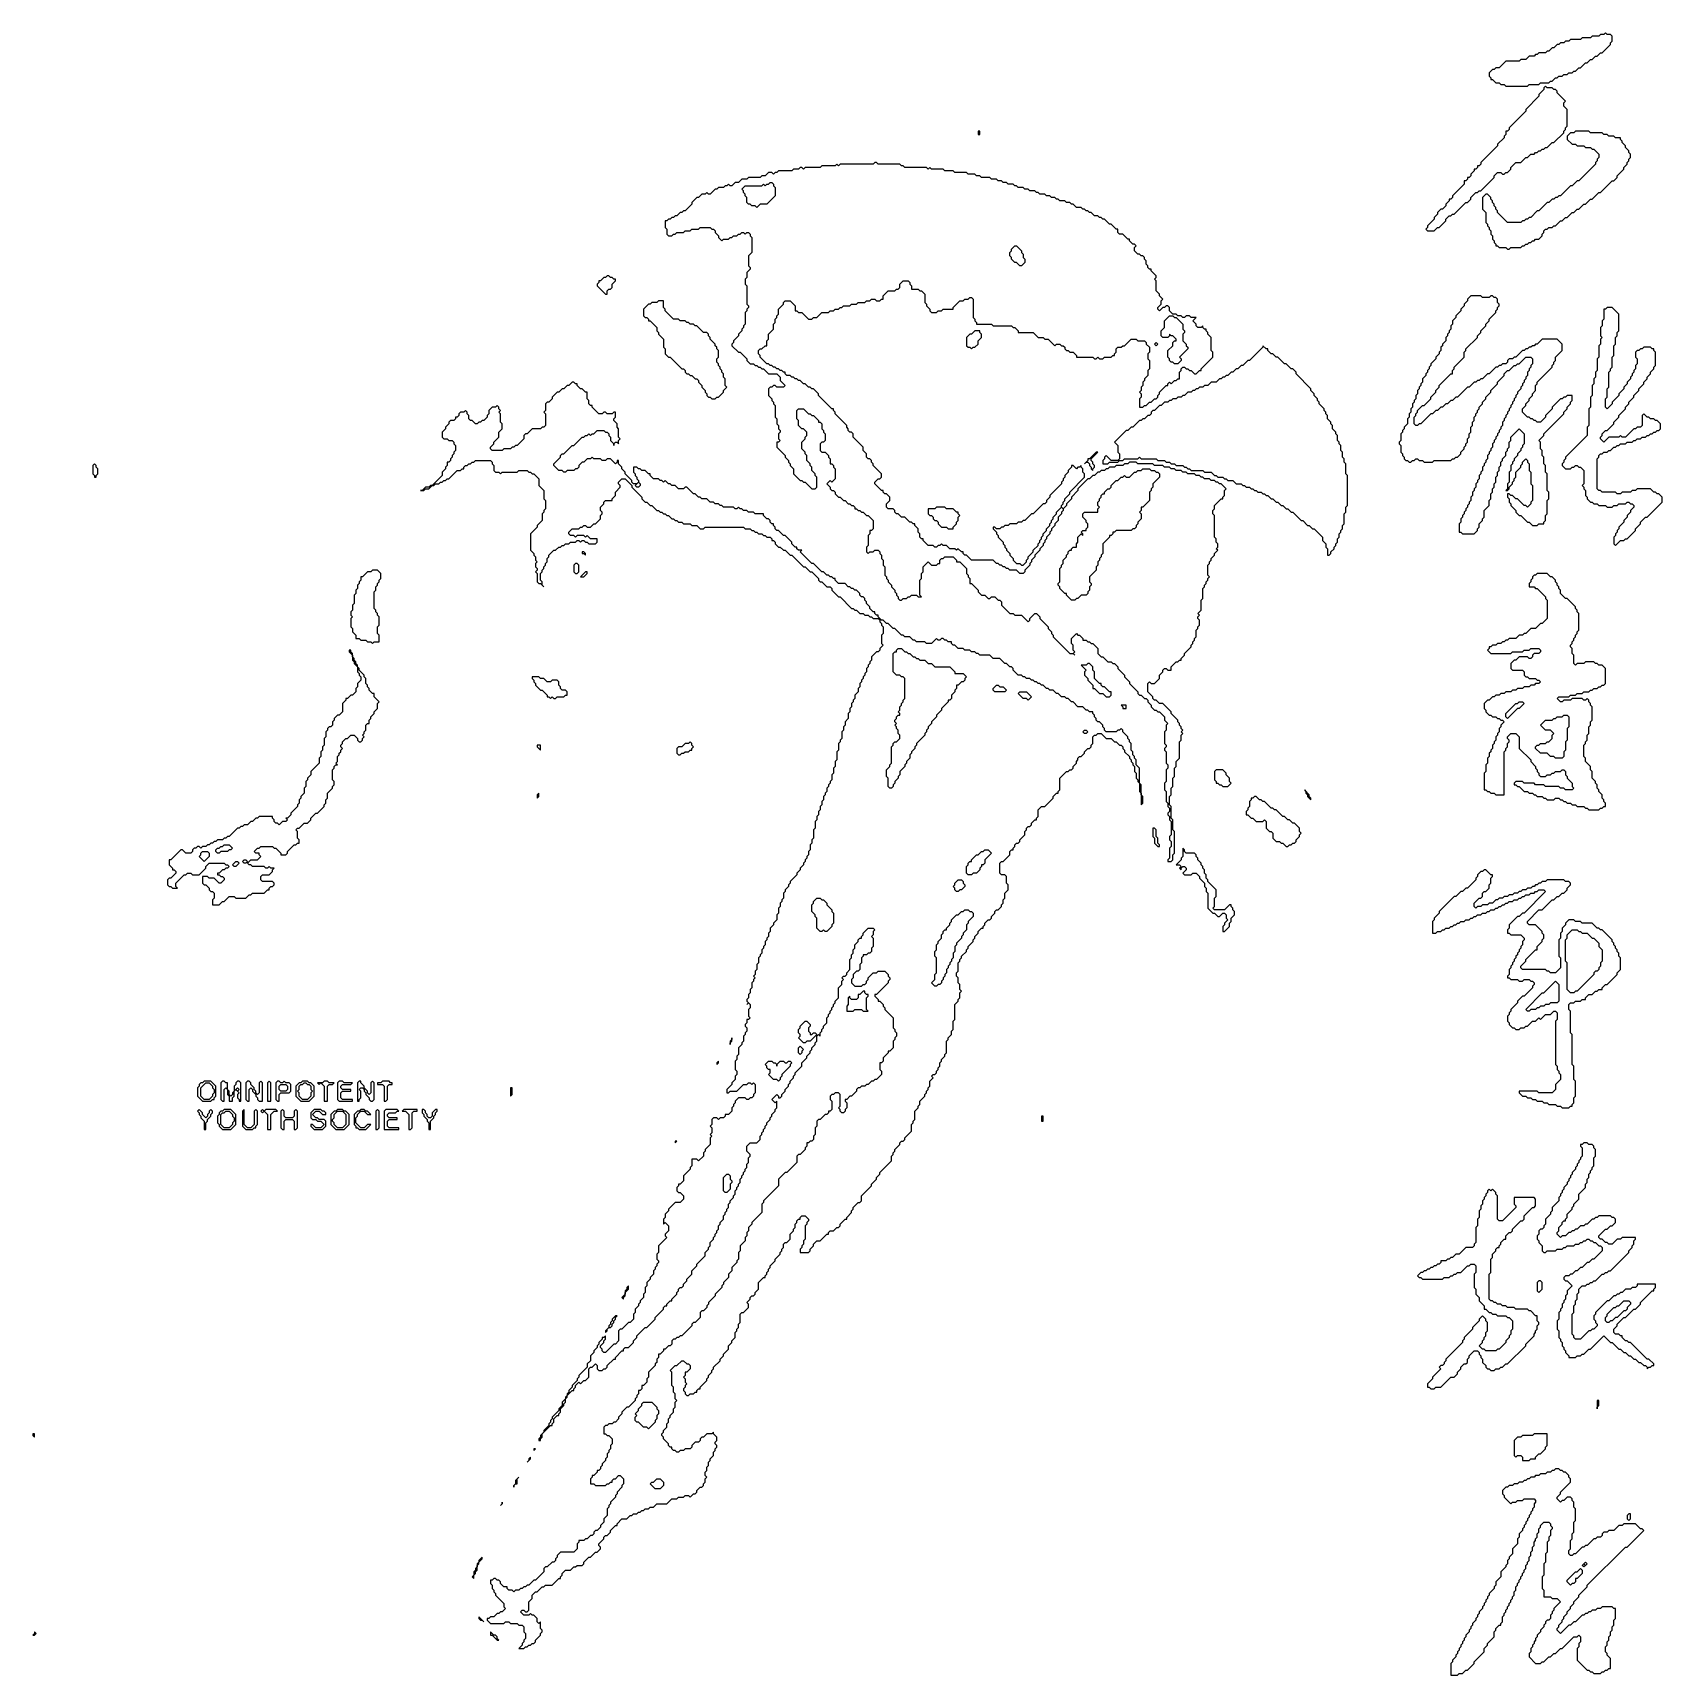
# Model space of a CAD drawing. Header units: millimetres. Extents: x 10 to 500, y 6 to 500.
import ezdxf

# ---------------------------------------------------------------- set-up
doc = ezdxf.new("R2010")
doc.units = ezdxf.units.MM

msp = doc.modelspace()

# ---------------------------------------------------------------- linework, layer by layer
for points in [[(482.5, 500), (482, 499.5), (481, 499.5), (480.5, 499), (478.5, 499), (478, 498.5), (475.5, 498.5), (475, 498), (472, 498), (471.5, 497.5), (470.5, 497.5), (470, 497), (469, 497), (468.5, 496.5), (468, 496.5), (467, 495.5), (466.5, 495.5), (465.5, 494.5), (465, 494.5), (464.5, 494), (462.5, 494), (462, 493.5), (461.5, 493.5), (461, 493), (459.5, 493), (458.5, 492), (457, 492), (456.5, 491.5), (452.5, 491.5), (450.5, 489.5), (449.5, 489.5), (449, 489), (448.5, 489), (447.5, 488), (447.5, 487), (448, 486.5), (448, 486), (448.5, 486), (449.5, 485), (450.5, 485), (451, 484.5), (452, 484.5), (452.5, 484), (459, 484), (459.5, 484.5), (462.5, 484.5), (463, 485), (465.5, 485), (466, 485.5), (466.5, 485.5), (467.5, 486.5), (468, 486.5), (468.5, 487), (469.5, 487), (470, 487.5), (471, 487.5), (471.5, 488), (472.5, 488), (473, 488.5), (473.5, 488.5), (474.5, 489.5), (475, 489.5), (476.5, 491), (477, 491), (478, 492), (478.5, 492), (479.5, 493), (480, 493), (481, 494), (481.5, 494), (484, 496.5), (484, 497), (484.5, 497.5), (484.5, 499), (484, 499.5), (483, 499.5)], [(464.5, 484), (464, 483.5), (464, 483), (462.5, 481.5), (462.5, 481), (458.5, 477), (458.5, 476.5), (453.5, 471.5), (453.5, 471), (453, 470.5), (452.5, 470.5), (452.5, 469.5), (452, 469), (452, 468.5), (450, 466.5), (450, 466), (445, 461), (445, 460.5), (444.5, 460), (444, 460), (444, 459.5), (443.5, 459), (443, 459), (443, 458.5), (442, 457.5), (442, 457), (441.5, 456.5), (441, 456.5), (441, 456), (440.5, 455.5), (440, 455.5), (440, 454.5), (436.5, 451), (436.5, 450.5), (436, 450), (435.5, 450), (435.5, 449.5), (434.5, 448.5), (434.5, 448), (433.5, 447), (433, 447), (432, 446), (432, 445.5), (431, 444.5), (431, 444), (429, 442), (429, 441.5), (428.5, 441), (429, 440.5), (431, 440.5), (432, 441.5), (432.5, 441.5), (434.5, 443.5), (434.5, 444), (435.5, 445), (436, 445), (436.5, 445.5), (437, 445.5), (440.5, 449), (441, 449), (442, 450), (442, 450.5), (443.5, 452), (444, 452), (444.5, 452.5), (445, 452.5), (449, 456.5), (449, 457), (450, 458), (451, 458), (451.5, 457.5), (452, 457.5), (452.5, 458), (453, 458), (454, 459), (454, 459.5), (455.5, 461), (457, 461), (458.5, 462.5), (459, 462.5), (460, 463.5), (461, 463.5), (461.5, 464), (462, 464), (462.5, 464.5), (463, 464.5), (463.5, 465), (464, 465), (464.5, 465.5), (465, 465.5), (466.5, 467), (467, 467), (470, 470), (470, 470.5), (470.5, 471), (470.5, 471.5), (471, 472), (471, 477), (470, 478), (470, 479), (470.5, 479.5), (468, 482), (468, 482.5), (467.5, 483), (467, 483), (466.5, 483.5), (465, 483.5)], [(294, 470.5), (294, 469.5), (294.5, 469.5), (294.5, 470.5)], [(473.5, 470.5), (473, 470), (472, 470), (471, 469), (471, 468), (472.5, 466.5), (473.5, 466.5), (474, 466), (476, 466), (476.5, 465.5), (478, 465.5), (478.5, 465), (479, 465), (480.5, 463.5), (480.5, 462.5), (480, 462), (480, 461.5), (479.5, 461), (479.5, 460.5), (474.5, 455.5), (474, 455.5), (472.5, 454), (472, 454), (469, 451), (468.5, 451), (468, 450.5), (467.5, 450.5), (467, 450), (466.5, 450), (465.5, 449), (465, 449), (462.5, 446.5), (462, 446.5), (460, 444.5), (459.5, 444.5), (459, 444), (458.5, 444), (458, 443.5), (457.5, 443.5), (457, 443), (453, 443), (450, 446), (450, 446.5), (449.5, 447), (449.5, 447.5), (449, 448), (449, 448.5), (448.5, 449), (448.5, 449.5), (448, 450), (448, 450.5), (447, 451.5), (446.5, 451.5), (445.5, 450.5), (445.5, 447), (446.5, 446), (446.5, 443), (447, 442.5), (447, 442), (447.5, 441.5), (447.5, 441), (448, 440.5), (448, 439.5), (448.5, 439), (448.5, 438), (449, 437.5), (449, 437), (449.5, 436.5), (449.5, 436), (450, 436), (450.5, 435.5), (452.5, 435.5), (453, 435), (453.5, 435), (454, 435.5), (457, 435.5), (457.5, 436), (458, 436), (458.5, 436.5), (459, 436.5), (459.5, 437), (460, 437), (460.5, 437.5), (461, 437.5), (461.5, 438), (462.5, 438), (463.5, 439), (463.5, 439.5), (464, 440), (464, 440.5), (464.5, 441), (465, 441), (465.5, 441.5), (466.5, 441.5), (467, 442), (467.5, 442), (469, 443.5), (469.5, 443.5), (470.5, 444.5), (471, 444.5), (472.5, 446), (473, 446), (474, 447), (474.5, 447), (476, 448.5), (476.5, 448.5), (478, 450), (478.5, 450), (480.5, 452), (481, 452), (484.5, 455.5), (485, 455.5), (486, 456.5), (486, 457), (488, 459), (488, 459.5), (489, 460.5), (489, 461), (489.5, 461.5), (489.5, 462), (490, 462.5), (490, 463.5), (489.5, 464), (489.5, 464.5), (488.5, 465.5), (488.5, 466), (487.5, 467), (487.5, 467.5), (487, 468), (487, 468.5), (485.5, 468.5), (485, 469), (483.5, 469), (483, 469.5), (482, 469.5), (481.5, 470), (478, 470), (477.5, 470.5)], [(263, 461), (262.5, 460.5), (252.5, 460.5), (252, 460), (251.5, 460.5), (251, 460), (247, 460), (246.5, 459.5), (242, 459.5), (241.5, 459), (241, 459.5), (240.5, 459.5), (240, 459), (238.5, 459), (238, 458.5), (234, 458.5), (233.5, 458), (233, 458), (232.5, 457.5), (232, 458), (231, 458), (230, 457), (229, 457), (228.5, 456.5), (225, 456.5), (224.5, 456), (223, 456), (222, 455), (221, 455), (220, 454), (219.5, 454), (219, 454.5), (218.5, 454), (218, 454), (217.5, 453.5), (216, 453.5), (215.5, 453), (215, 453), (213.5, 451.5), (213, 451.5), (212.5, 452), (212, 451.5), (211, 451.5), (210, 450.5), (209.5, 450.5), (208, 449), (208, 448.5), (206, 446.5), (205.5, 446.5), (205, 446), (204.5, 446), (203.5, 445), (203, 445), (202.5, 444.5), (202, 444.5), (201.5, 444), (201, 444), (200.5, 443.5), (200, 443.5), (200, 441.5), (200.5, 441), (200.5, 439.5), (201, 439), (202, 439), (202.5, 439.5), (203, 439.5), (203.5, 440), (205.5, 440), (206, 440.5), (207.5, 440.5), (208, 441), (210, 441), (210.5, 441.5), (213.5, 441.5), (214, 441), (214.5, 441), (215, 440.5), (215, 440), (216, 439), (216, 438.5), (217, 437.5), (217.5, 438), (219, 438), (219.5, 438.5), (220, 438.5), (220.5, 439), (221.5, 439), (222, 439.5), (222.5, 439.5), (223, 440), (223.5, 440), (224, 439.5), (224.5, 440), (225, 440), (225.5, 439.5), (225.5, 439), (226, 438.5), (226, 434), (225, 433), (225, 430), (225.5, 429.5), (225.5, 429), (224.5, 428), (224.5, 426.5), (224, 426), (224, 424.5), (224.5, 424), (224.5, 418.5), (225, 418), (225, 417.5), (224.5, 417), (224.5, 416.5), (224, 416), (224, 412.5), (223.5, 412), (223.5, 411.5), (223, 411), (223, 410.5), (222, 409.5), (222, 409), (220.5, 407.5), (220.5, 407), (220, 406.5), (220, 406), (222, 404), (222.5, 404), (224.5, 402), (224.5, 401.5), (225.5, 400.5), (226.5, 400.5), (227, 400), (227.5, 400), (228, 399.5), (228.5, 399.5), (229, 399), (229.5, 399), (231, 397.5), (233.5, 397.5), (234.5, 396.5), (234.5, 395.5), (236, 394), (235.5, 393.5), (233.5, 393.5), (233, 394), (232.5, 394), (232, 393.5), (231.5, 393.5), (231, 393), (231, 391), (232, 390), (232, 389.5), (232.5, 389), (232.5, 388.5), (233, 388), (233, 384.5), (233.5, 384), (233.5, 382.5), (234, 382), (234, 381), (234.5, 380.5), (234.5, 380), (234, 379.5), (234, 378), (234.5, 377.5), (234, 377), (233.5, 377), (233.5, 375.5), (236, 373), (236, 372.5), (237, 371.5), (237, 371), (237.5, 370.5), (237.5, 370), (238.5, 369), (238.5, 367.5), (240.5, 365.5), (241, 365.5), (241.5, 365), (242, 365), (244, 363), (245, 363), (245.5, 363.5), (245.5, 366.5), (245, 367), (245, 367.5), (244, 368.5), (244, 369.5), (243.5, 370), (243.5, 370.5), (242.5, 371.5), (242.5, 373), (242, 373.5), (242, 374), (241, 375), (241, 377), (242, 378), (242, 378.5), (242.5, 379), (242.5, 380), (241.5, 381), (241, 381), (240, 382), (240, 383.5), (239.5, 384), (239.5, 386.5), (240, 387), (241.5, 387), (243, 385.5), (243.5, 385.5), (244, 385), (244.5, 385), (246, 383.5), (246, 383), (246.5, 383), (247, 382.5), (247, 381), (247.5, 380.5), (247.5, 380), (248, 379.5), (248, 377.5), (247.5, 377), (247, 377), (246.5, 376.5), (246.5, 374.5), (247, 374), (248, 374), (249, 373), (249, 372.5), (249.5, 372), (249.5, 370.5), (250, 370.5), (250.5, 370), (250.5, 369.5), (251, 369), (251, 366), (250, 365), (249.5, 365.5), (248.5, 364.5), (249.5, 363.5), (249.5, 363), (250, 362.5), (250.5, 362.5), (251, 362), (251, 361.5), (252, 360.5), (252.5, 360.5), (253.5, 359.5), (254, 359.5), (255, 358.5), (255.5, 358.5), (256, 358), (256.5, 358), (257, 357.5), (257, 357), (257.5, 357), (258, 356.5), (258.5, 356.5), (259, 356), (259.5, 356), (260.5, 355), (261, 355), (262.5, 353.5), (262.5, 351), (262, 350.5), (261.5, 350.5), (261.5, 349.5), (261, 349), (261, 346), (260.5, 345.5), (260.5, 344), (261, 343.5), (261.5, 344), (262.5, 344), (263, 344.5), (264, 344.5), (264.5, 344), (264.5, 343.5), (265, 343), (265, 342), (265.5, 341.5), (265.5, 340), (266, 339.5), (266, 337), (266.5, 336.5), (266.5, 336), (267, 335.5), (267, 335), (268, 334), (268, 333.5), (269, 332.5), (269, 332), (269.5, 331.5), (269.5, 331), (270, 330.5), (270, 330), (270.5, 329.5), (271, 329.5), (271.5, 330), (272.5, 330), (273, 330.5), (273.5, 330.5), (274, 331), (275.5, 331), (276, 330.5), (277, 330.5), (276.5, 331), (276.5, 335.5), (277, 336), (277, 337.5), (277.5, 338), (277.5, 339.5), (279, 341), (280, 340), (281.5, 340), (282, 340.5), (282.5, 340.5), (282.5, 341.5), (283, 342), (283.5, 342), (284, 342.5), (286.5, 342.5), (287.5, 341.5), (287.5, 341), (288.5, 341), (290.5, 339), (290.5, 337.5), (291, 337), (291, 336.5), (291.5, 336), (291.5, 334.5), (292, 334.5), (294, 332.5), (294, 332), (295, 331), (296, 331), (297, 330), (297.5, 330), (298, 330.5), (299, 330.5), (300, 329.5), (300.5, 329.5), (301, 329), (301, 328), (303.5, 325.5), (304.5, 325.5), (305, 325), (307, 325), (309, 323), (309.5, 323.5), (309.5, 324), (311, 325.5), (311.5, 325.5), (312.5, 324.5), (312.5, 324), (315, 321.5), (315, 321), (316, 320), (316, 319.5), (316.5, 319), (316.5, 318.5), (321.5, 313.5), (322.5, 313.5), (323, 313), (322.5, 313.5), (323, 314), (322.5, 314.5), (322.5, 316), (322, 316.5), (322, 318), (323.5, 319.5), (324, 319), (324.5, 319), (325.5, 318), (325.5, 317.5), (326.5, 317.5), (327, 317), (327.5, 317), (328, 316.5), (328.5, 316.5), (330, 315), (330, 313.5), (331, 312.5), (331.5, 312.5), (333, 311), (334, 311), (334.5, 310.5), (335, 310.5), (336, 309.5), (336, 309), (338, 307), (338, 306.5), (339.5, 305), (339.5, 304.5), (342, 302), (342, 301.5), (342.5, 301), (343, 301), (344, 300), (344.5, 300), (345, 299.5), (345, 299), (346, 298), (346, 297.5), (347, 296.5), (347.5, 296.5), (348, 296), (348.5, 296), (350, 294.5), (350, 293.5), (351, 292.5), (350.5, 292), (350.5, 290.5), (350, 290), (350, 286.5), (350.5, 286), (350.5, 285.5), (350, 285), (350, 284.5), (350.5, 284), (350.5, 280.5), (351, 280), (351, 279), (350.5, 278.5), (350.5, 275), (350, 274.5), (350, 272.5), (350.5, 272), (350.5, 269), (351, 268.5), (351, 267.5), (351.5, 267), (351.5, 266), (351, 265.5), (351, 265), (351.5, 264.5), (351.5, 263.5), (352, 263), (352, 259), (351.5, 258.5), (351.5, 257.5), (352, 257), (352, 255.5), (351.5, 255), (351.5, 252), (351, 251.5), (351, 251), (352, 251), (352.5, 251.5), (352.5, 253), (353, 253.5), (353, 260), (352.5, 260.5), (352.5, 263.5), (352, 264), (352, 267.5), (351.5, 268), (351.5, 270.5), (352, 271), (352, 273), (352.5, 273.5), (352.5, 276), (353, 276.5), (353, 279), (353.5, 279.5), (353.5, 281), (354.5, 282), (354.5, 287), (355, 287.5), (355, 289), (355.5, 289.5), (355, 290), (355.5, 290.5), (355, 291), (355, 291.5), (354.5, 292), (354.5, 292.5), (354, 293), (354, 293.5), (352, 295.5), (352, 296), (349.5, 298.5), (348.5, 298.5), (347.5, 299.5), (347, 299.5), (346.5, 300), (346.5, 300.5), (345, 302), (345, 304.5), (345.5, 305), (346, 304.5), (347, 304.5), (348.5, 306), (348.5, 307), (349.5, 308), (349.5, 308.5), (350, 309), (350.5, 309), (351, 308.5), (352, 308.5), (352, 309.5), (353.5, 311), (354, 311), (354.5, 311.5), (355, 311.5), (355, 312), (356, 313), (356, 313.5), (358, 315.5), (358, 316), (358.5, 316.5), (358.5, 317), (359, 317.5), (359, 318), (359.5, 318.5), (359.5, 320.5), (360, 321), (360, 321.5), (360.5, 322), (360.5, 323.5), (360, 324), (360, 324.5), (360.5, 325), (360, 325.5), (361, 326.5), (361, 329.5), (361.5, 330), (361.5, 333), (362, 333.5), (362, 334), (362.5, 334.5), (362.5, 335), (363, 335.5), (363, 336), (363.5, 336.5), (363, 337), (363, 340), (363.5, 340.5), (363.5, 341), (364, 341.5), (364, 342), (365, 343), (365, 343.5), (366, 344.5), (365.5, 345), (366, 345.5), (366, 346.5), (365.5, 347), (365.5, 348), (365, 348.5), (365, 355), (364.5, 355.5), (364.5, 356.5), (365, 357), (365, 358), (367, 360), (367.5, 360), (367.5, 360.5), (368, 361), (368, 362.5), (368.5, 363), (367, 364.5), (366.5, 364.5), (366, 365), (365.5, 365), (365, 365.5), (364, 365.5), (363.5, 366), (362, 366), (361.5, 366.5), (361, 366.5), (360.5, 367), (359.5, 367), (359, 367.5), (357, 367.5), (356.5, 368), (355.5, 368), (355, 368.5), (353.5, 368.5), (353, 369), (352, 369), (351.5, 369.5), (350, 369.5), (349.5, 370), (347, 370), (346.5, 370.5), (342, 370.5), (341.5, 371), (339.5, 371), (339, 370.5), (338, 370.5), (337.5, 370), (335.5, 370), (335, 369.5), (333.5, 369.5), (333, 369), (332.5, 369), (332, 368.5), (331, 368.5), (330.5, 368), (330, 368), (329, 367), (328.5, 367), (327.5, 366), (327, 366), (324, 363), (324, 362.5), (322, 360.5), (322, 360), (320.5, 358.5), (320.5, 358), (319.5, 357), (319, 357.5), (319, 358), (319.5, 358.5), (319.5, 359), (320, 359.5), (320, 360), (321.5, 361.5), (321.5, 362), (326, 366.5), (326, 367.5), (325.5, 368), (325.5, 369), (325, 369.5), (325, 370), (324.5, 369.5), (324, 369.5), (323.5, 369), (322.5, 370), (322, 370), (322, 369.5), (321, 368.5), (321, 368), (320, 367), (320, 366.5), (319.5, 366), (319.5, 365.5), (319, 365), (319, 364.5), (315.5, 361), (315.5, 360.5), (314.5, 359.5), (314.5, 359), (314, 358.5), (313.5, 358.5), (310.5, 355.5), (310, 355.5), (308, 353.5), (307.5, 353.5), (307, 353), (306, 353), (305.5, 352.5), (303.5, 352.5), (303, 352), (302, 352), (301.5, 351.5), (301, 351.5), (300.5, 351), (299.5, 351), (299, 351.5), (298.5, 351.5), (298.5, 351), (299.5, 350), (299.5, 349.5), (300, 349), (300, 348.5), (301.5, 347), (301.5, 346.5), (302, 346), (302, 345.5), (302.5, 345), (302.5, 344.5), (303.5, 343.5), (303.5, 343), (304.5, 342), (304.5, 341.5), (305.5, 340.5), (306.5, 340.5), (307, 340), (307.5, 340), (308.5, 341), (308.5, 341.5), (309, 342), (309, 342.5), (310.5, 344), (310.5, 344.5), (312, 346), (312, 346.5), (312.5, 347), (312.5, 347.5), (313, 348), (313, 348.5), (313.5, 349), (313.5, 349.5), (314.5, 350.5), (314.5, 351), (315.5, 352), (315.5, 352.5), (316, 353), (316, 353.5), (316.5, 354), (316.5, 354.5), (317.5, 355.5), (317.5, 356), (319, 357.5), (319.5, 357), (319.5, 356.5), (319, 356), (319, 355.5), (318, 354.5), (318, 353.5), (317, 352.5), (317, 352), (316, 351), (316, 350.5), (315.5, 350), (315.5, 349.5), (314.5, 348.5), (314.5, 348), (314, 347.5), (314, 347), (313.5, 346.5), (313.5, 346), (312.5, 345), (312.5, 344.5), (311, 343), (311, 342.5), (310, 341.5), (310, 341), (309.5, 340.5), (309.5, 340), (308, 338.5), (308, 338), (307.5, 337.5), (306.5, 337.5), (305.5, 338.5), (303.5, 338.5), (303, 339), (302.5, 339), (302, 339.5), (301.5, 339.5), (301, 340), (300.5, 340), (300, 340.5), (299.5, 340.5), (298.5, 341.5), (292, 341.5), (290.5, 343), (290, 343), (289.5, 343.5), (289.5, 344), (289, 344), (288, 345), (287.5, 344.5), (287, 345), (285.5, 345), (284.5, 346), (283.5, 346), (283, 346.5), (282.5, 346), (282, 346), (281.5, 345.5), (281, 345.5), (280.5, 346), (279, 346), (277.5, 347.5), (277.5, 348), (277, 348), (276.5, 348.5), (276.5, 349.5), (276, 350), (276, 351), (275, 352), (275, 352.5), (274.5, 352.5), (274, 353), (273.5, 353), (272, 354.5), (271, 354.5), (270, 355.5), (269.5, 355.5), (269, 356), (269, 356.5), (268.5, 357), (267, 357), (266.5, 357.5), (266.5, 358.5), (267.5, 359.5), (267.5, 360.5), (266.5, 361.5), (266, 361.5), (265.5, 362), (265.5, 362.5), (265, 362.5), (263, 364.5), (263, 365), (264, 366), (264.5, 366), (265, 366.5), (265, 367.5), (262.5, 370), (262.5, 370.5), (262, 371), (262, 371.5), (261.5, 372), (261, 372), (260.5, 372.5), (260.5, 373.5), (259.5, 374.5), (259.5, 375.5), (256.5, 378.5), (256.5, 379.5), (256, 380), (255.5, 380), (255, 380.5), (255, 381), (254.5, 381.5), (254.5, 382), (251, 385.5), (251, 386), (250.5, 386.5), (250.5, 387), (250, 387), (246, 391), (246, 391.5), (244.5, 393), (244, 393), (243.5, 393.5), (243, 393.5), (242, 394.5), (241.5, 394.5), (240.5, 395.5), (240, 395.5), (239.5, 396), (239, 396), (238.5, 396.5), (238, 396.5), (237.5, 397), (236.5, 397), (236, 397.5), (236, 398), (235.5, 398), (235, 398.5), (234.5, 398.5), (234, 399), (233.5, 399), (233, 399.5), (232.5, 399.5), (232, 400), (231.5, 400), (231, 400.5), (230.5, 400.5), (228.5, 402.5), (228.5, 403), (228, 403.5), (228, 404.5), (228.5, 405), (229, 405), (230, 406), (230.5, 406), (230.5, 407.5), (231, 408), (231, 409.5), (232.5, 411), (232.5, 412.5), (233, 413), (233, 414), (233.5, 414.5), (233.5, 415), (234, 415.5), (234, 417), (235.5, 418.5), (235.5, 419), (236, 419.5), (237.5, 419.5), (239, 418), (239, 416.5), (239.5, 416.5), (240, 416), (241, 416), (243, 414), (244, 414), (244.5, 414.5), (245.5, 414.5), (247, 416), (249, 416), (249.5, 416.5), (250.5, 416.5), (251, 417), (252, 417), (252.5, 417.5), (253, 417.5), (253.5, 418), (255.5, 418), (256, 418.5), (257.5, 418.5), (258, 419), (260, 419), (260.5, 419.5), (261.5, 419.5), (262, 420), (263, 420), (263.5, 419.5), (264.5, 419.5), (265, 420), (265.5, 420), (265.5, 421), (267, 422.5), (269, 422.5), (269.5, 423), (270, 423), (270.5, 423.5), (270.5, 424.5), (271.5, 425.5), (273, 425.5), (273.5, 425), (273.5, 424.5), (274, 424), (274, 423), (276, 423), (276.5, 422.5), (277, 422.5), (278, 421.5), (278, 419), (278.5, 418.5), (278.5, 418), (279.5, 417), (279.5, 416.5), (280, 416), (281.5, 416), (282, 416.5), (283, 416.5), (283.5, 417), (286.5, 417), (286.5, 417.5), (288.5, 419.5), (289.5, 419.5), (290, 420), (291, 420), (291.5, 420.5), (292, 420.5), (292.5, 420), (292.5, 414.5), (293, 414), (293, 413.5), (293.5, 413), (293.5, 412.5), (298, 412.5), (298.5, 412), (304, 412), (304.5, 411.5), (305, 411.5), (306, 410.5), (306, 410), (310.5, 410), (312, 408.5), (313.5, 408.5), (314, 408), (315, 408), (317, 406), (317.5, 406.5), (318.5, 406.5), (319, 406), (319.5, 406), (320, 405.5), (320, 405), (320.5, 404.5), (321, 404.5), (321.5, 404), (322.5, 404), (323.5, 403), (323.5, 402.5), (328.5, 402.5), (329, 402), (329.5, 402), (330, 402.5), (330.5, 402), (331.5, 402), (332, 402.5), (334, 402.5), (334.5, 403), (335, 403), (335, 403.5), (335.5, 404), (335.5, 405), (336, 405.5), (337, 405.5), (337.5, 406), (338, 406), (340, 408), (341.5, 408), (342, 407.5), (344, 407.5), (344.5, 407), (344.5, 406.5), (345.5, 405.5), (345.5, 404), (345, 403.5), (345, 402), (345.5, 401.5), (345.5, 399), (345, 398.5), (345, 397), (344, 396), (344, 395.5), (343.5, 395), (343.5, 394), (343, 393.5), (343, 392.5), (342.5, 392), (343, 391.5), (343, 390.5), (342.5, 390), (342.5, 387.5), (343.5, 387.5), (344, 388), (344.5, 388), (345.5, 389), (346, 389), (347, 390), (347.5, 390), (348, 390.5), (348, 391), (348.5, 391.5), (348.5, 392), (350.5, 394), (351, 394), (351, 394.5), (351.5, 395), (352, 394.5), (353, 395.5), (353.5, 395.5), (354, 396), (354.5, 396), (354.5, 398), (355, 398.5), (355, 399), (355.5, 399.5), (356, 399.5), (356.5, 399), (357, 399), (357.5, 398.5), (358, 398.5), (359, 397.5), (359.5, 397.5), (360.5, 398.5), (361, 398.5), (361, 399), (364.5, 402.5), (364.5, 404), (364, 404.5), (364, 408.5), (363, 409.5), (363, 410), (362.5, 410.5), (362.5, 411), (362, 411), (361.5, 411.5), (361.5, 412), (361, 411.5), (360, 411.5), (359.5, 412), (359.5, 412.5), (358.5, 413.5), (359.5, 414.5), (358, 414.5), (357.5, 415), (356.5, 415), (356, 414.5), (355.5, 414.5), (355, 415), (354, 415), (353.5, 415.5), (352.5, 415.5), (351.5, 416.5), (351.5, 417.5), (351, 418), (350.5, 418), (350, 417.5), (349.5, 417.5), (348.5, 416.5), (348, 417), (348, 417.5), (349, 418.5), (349, 419.5), (349.5, 420), (348.5, 421), (348.5, 421.5), (347.5, 422.5), (347.5, 425.5), (347, 426), (347.5, 426.5), (347.5, 427), (346, 428.5), (346, 429), (345.5, 429), (345, 429.5), (345, 430), (344.5, 430.5), (344.5, 431.5), (344, 432), (344, 432.5), (343.5, 433), (343, 433), (342.5, 433.5), (342, 433.5), (341, 434.5), (341, 435.5), (341.5, 436), (341, 436.5), (340.5, 436.5), (339.5, 437.5), (339.5, 438), (339, 438), (337.5, 439.5), (336.5, 439.5), (336, 440), (336, 441), (335.5, 441), (334, 442.5), (333.5, 442.5), (332, 444), (331.5, 444), (331, 444.5), (330.5, 444.5), (330, 445), (329, 445), (328, 446), (327.5, 446), (327, 446.5), (326.5, 446.5), (326, 447), (325.5, 447), (325, 447.5), (323.5, 447.5), (322.5, 448.5), (322, 448.5), (321.5, 449), (320.5, 449), (320, 449.5), (318.5, 449.5), (318, 450), (317.5, 450), (317, 450.5), (316, 450.5), (315.5, 451), (314.5, 451), (314, 451.5), (312.5, 451.5), (312, 452), (311.5, 452), (311, 452.5), (309.5, 452.5), (309, 453), (308, 453), (307.5, 453.5), (306, 453.5), (305.5, 454), (305, 454), (304.5, 454.5), (303, 454.5), (302.5, 455), (301.5, 455), (301, 455.5), (300, 455.5), (299.5, 456), (298, 456), (297.5, 456.5), (295, 456.5), (294.5, 457), (293.5, 457), (293, 457.5), (291, 457.5), (290.5, 458), (287, 458), (286.5, 458.5), (284, 458.5), (283.5, 459), (280, 459), (279.5, 459.5), (279, 459), (278.5, 459.5), (272, 459.5), (271.5, 460), (271, 460), (270.5, 460.5), (264, 460.5), (263.5, 461)], [(231, 454.5), (231.5, 455), (232, 455), (232.5, 454.5), (232.5, 454), (233, 453.5), (233, 451), (230.5, 448.5), (228.5, 448.5), (227.5, 447.5), (227, 448), (226, 448), (225.5, 448.5), (225, 448.5), (224.5, 449), (224.5, 450.5), (224, 451), (224, 451.5), (223.5, 452), (223.5, 452.5), (223, 453), (224, 454), (229, 454), (229.5, 454.5), (230, 454), (230.5, 454.5)], [(305, 436), (305.5, 436), (307, 434.5), (307, 434), (307.5, 433.5), (307.5, 432.5), (308, 432), (308, 431), (307, 430), (306.5, 430), (305.5, 431), (305, 431), (304, 432), (304, 432.5), (303.5, 433), (303.5, 434), (304, 434.5), (304, 435)], [(182.5, 427), (182, 426.5), (181.5, 426.5), (180.5, 425.5), (180, 425.5), (180, 425), (179.5, 424.5), (179.5, 424), (182, 421.5), (182.5, 421.5), (182.5, 422.5), (183, 423), (183.5, 423), (184, 423.5), (184, 424.5), (185, 425.5), (185, 426), (184.5, 426), (184, 426.5), (183.5, 426.5), (183, 427)], [(198, 419.5), (197.5, 419), (196, 419), (195.5, 418.5), (195, 418.5), (193.5, 417), (193.5, 415), (194, 414.5), (194.5, 414.5), (195, 414), (195, 413.5), (195.5, 413.5), (197.5, 411.5), (197.5, 410.5), (198, 410), (198, 409.5), (199.5, 408), (199.5, 405.5), (200, 405), (200, 403.5), (201, 402.5), (201.5, 402.5), (205, 399), (205.5, 399), (206, 398.5), (206, 398), (206.5, 397.5), (207, 397.5), (207.5, 397), (208, 397), (209, 396), (209.5, 396), (210, 395.5), (210, 395), (211, 394), (211, 393.5), (212, 392.5), (212, 392), (212.5, 391.5), (212.5, 391), (213, 390.5), (213.5, 390.5), (214, 390), (215, 390), (215.5, 390.5), (216, 390.5), (217.5, 392), (217.5, 392.5), (218.5, 393.5), (218, 394), (218, 396), (217.5, 396.5), (217.5, 397.5), (217, 398), (217, 398.5), (216.5, 399), (216.5, 399.5), (216, 400), (216, 400.5), (215.5, 401), (215.5, 402), (216, 402.5), (216, 404.5), (215.5, 405), (215.5, 405.5), (215, 406), (215, 406.5), (213.5, 408), (213.5, 408.5), (213, 409), (213, 409.5), (212.5, 410), (211.5, 410), (209.5, 412), (209, 412), (208.5, 412.5), (207.5, 412.5), (207, 413), (206.5, 413), (206, 413.5), (204.5, 413.5), (204, 414), (202.5, 414), (200, 416.5), (200, 417), (199.5, 417.5), (199.5, 419.5)], [(442, 421), (441, 420), (441, 419.5), (440, 418.5), (440, 418), (439, 417), (439, 416.5), (437.5, 415), (437.5, 414.5), (436.5, 413.5), (436.5, 412.5), (436, 412), (436, 411), (435.5, 410.5), (435.5, 410), (435, 409.5), (435, 409), (434.5, 408.5), (434.5, 407.5), (433.5, 406.5), (433.5, 406), (433, 405.5), (433, 404.5), (432.5, 404), (432.5, 403.5), (431.5, 402.5), (431.5, 402), (430, 400.5), (430, 400), (429.5, 399.5), (429.5, 399), (429, 398.5), (429, 398), (428.5, 397.5), (428.5, 397), (427.5, 396), (427.5, 395), (427, 394.5), (427, 394), (426.5, 393.5), (426.5, 393), (426, 392.5), (426, 391.5), (425.5, 391), (425.5, 390), (425, 389.5), (425, 389), (424.5, 388.5), (424.5, 387.5), (424, 387), (424, 386), (423.5, 385.5), (423.5, 384.5), (423, 384), (423, 382.5), (422, 381.5), (422, 381), (421.5, 380.5), (421.5, 380), (421, 379.5), (421, 377.5), (420.5, 377), (420.5, 376.5), (421, 376), (421, 374), (421.5, 373.5), (421.5, 373), (422, 372.5), (422, 372), (422.5, 371.5), (423, 371.5), (423.5, 371), (424, 371), (424.5, 371.5), (425, 371.5), (425.5, 372), (426, 372), (426.5, 371.5), (427.5, 371.5), (428, 371), (430.5, 371), (431, 371.5), (436, 371.5), (436.5, 372), (437, 372), (437.5, 372.5), (438, 372.5), (439, 373.5), (439, 374), (440, 375), (440, 375.5), (440.5, 376), (440.5, 376.5), (441, 377), (441, 378), (441.5, 378.5), (441.5, 379.5), (442, 380), (442, 381.5), (442.5, 382), (442.5, 383), (443, 383.5), (443, 384.5), (443.5, 385), (443.5, 385.5), (444, 386), (444, 386.5), (444.5, 387), (444.5, 387.5), (445.5, 388.5), (445.5, 389), (446.5, 390), (446.5, 390.5), (448, 392), (448, 392.5), (450, 394.5), (450, 395), (452, 397), (452, 397.5), (453, 398.5), (453.5, 398.5), (455, 400), (455.5, 400), (456, 400.5), (456.5, 400.5), (458.5, 402.5), (460, 402.5), (460.5, 402), (460.5, 400.5), (460, 400), (460, 399.5), (459.5, 399), (459.5, 398.5), (459, 398), (459, 397), (458.5, 396.5), (458.5, 396), (458, 395.5), (458, 395), (457.5, 394.5), (457.5, 394), (457, 393.5), (457, 393), (456, 392), (456, 391.5), (455.5, 391), (455.5, 390.5), (455, 390), (455, 389.5), (454.5, 389), (454.5, 388.5), (454, 388), (454, 387.5), (453.5, 387), (453.5, 386.5), (453, 386), (453, 385.5), (452.5, 385), (452.5, 384.5), (452, 384), (452, 383.5), (451.5, 383), (451.5, 382), (451, 381.5), (451, 381), (450.5, 380.5), (450.5, 380), (450, 379.5), (450, 379), (449.5, 378.5), (449.5, 378), (449, 377.5), (449, 377), (448.5, 376.5), (448.5, 375.5), (448, 375), (448, 374.5), (447.5, 374), (447.5, 373.5), (447, 373), (447, 372), (446.5, 371.5), (446.5, 371), (446, 370.5), (446, 370), (445.5, 369.5), (445.5, 368.5), (445, 368), (445, 367.5), (444.5, 367), (444.5, 366), (444, 365.5), (444, 365), (443.5, 364.5), (443.5, 363.5), (443, 363), (443, 362.5), (442.5, 362), (442.5, 361), (442, 360.5), (442, 359.5), (441.5, 359), (441.5, 358.5), (441, 358), (441, 357.5), (440.5, 357), (440.5, 356.5), (440, 356), (440, 355.5), (439.5, 355), (439.5, 354.5), (439, 354), (439, 353), (438.5, 352.5), (438.5, 350), (439, 350), (439.5, 349.5), (443, 349.5), (444, 350.5), (444, 351), (444.5, 351.5), (444.5, 352.5), (445.5, 353.5), (445.5, 354), (446, 354.5), (446, 356.5), (447.5, 358), (447.5, 359.5), (448, 360), (448, 361.5), (448.5, 362), (448.5, 363), (449, 363.5), (449, 364.5), (449.5, 365), (449.5, 366.5), (450, 367), (450, 368), (450.5, 368.5), (450.5, 369.5), (451, 370), (451, 371), (451.5, 371.5), (451.5, 372), (452.5, 373), (452.5, 374), (453, 374.5), (453, 375), (453.5, 375.5), (453.5, 377), (454, 377.5), (454, 378.5), (456.5, 381), (458, 379.5), (458, 376.5), (457.5, 376), (457.5, 375.5), (457, 375), (457, 374.5), (456, 373.5), (456, 373), (455, 372), (455, 371.5), (454.5, 371), (454.5, 370.5), (454, 370), (454, 368.5), (453.5, 368), (453.5, 365), (453, 364.5), (453, 363), (452.5, 362.5), (453, 362.5), (453.5, 363), (453.5, 363.5), (454.5, 364.5), (454.5, 365), (455, 365.5), (455, 366), (455.5, 366.5), (455.5, 368), (457, 369.5), (457, 370), (457.5, 370.5), (457.5, 371), (458.5, 372), (459, 371.5), (459, 371), (459.5, 370.5), (459.5, 368.5), (460, 368), (460, 364.5), (460.5, 364), (460.5, 359.5), (460, 359), (460, 358.5), (459, 357.5), (458.5, 358), (458, 358), (456, 360), (455.5, 360), (454.5, 361), (454, 361), (453.5, 361.5), (453, 361.5), (453, 360.5), (453.5, 360), (453.5, 359), (454, 358.5), (454, 358), (455.5, 356.5), (455.5, 356), (456.5, 355), (457, 355), (459, 353), (459.5, 353), (460.5, 352), (462, 352), (462.5, 352.5), (464, 352.5), (464, 353), (464.5, 353.5), (464.5, 355), (465, 355.5), (465, 359.5), (465.5, 360), (465.5, 362), (465, 362.5), (465, 367.5), (464.5, 368), (464.5, 370), (464, 370.5), (464, 372.5), (463.5, 373), (463.5, 374.5), (463, 375), (463, 377), (462.5, 377.5), (464, 379), (464, 379.5), (470, 385.5), (470, 386), (471, 387), (471, 387.5), (472, 388.5), (472, 389), (472.5, 389.5), (472.5, 391), (471, 391), (470.5, 390.5), (470, 390.5), (469.5, 390), (469, 390), (466.5, 387.5), (466.5, 387), (464.5, 385), (464.5, 384.5), (463, 383), (462, 383), (461.5, 383.5), (461, 383.5), (460.5, 384), (460, 384), (459.5, 384.5), (459, 384.5), (457.5, 386), (457.5, 387), (458.5, 388), (458.5, 388.5), (459.5, 389.5), (459.5, 390), (460.5, 391), (460.5, 391.5), (461.5, 392.5), (461.5, 394), (462, 394.5), (462, 395), (466.5, 399.5), (466.5, 400), (467, 400.5), (467, 401), (467.5, 401.5), (467.5, 402.5), (469.5, 404.5), (469.5, 406.5), (468, 408), (463.5, 408), (462, 406.5), (461.5, 406.5), (461, 406), (460.5, 406), (460, 405.5), (459.5, 405.5), (459, 405), (458.5, 405), (458, 404.5), (457.5, 404.5), (455.5, 402.5), (455, 402.5), (454.5, 402), (453.5, 402), (453, 401.5), (453, 401), (452.5, 400.5), (451.5, 400.5), (451, 400), (450.5, 400), (450, 399.5), (449.5, 399.5), (447.5, 397.5), (447, 397.5), (445.5, 396), (445, 396), (444.5, 395.5), (444, 395.5), (443.5, 395), (443, 395), (441.5, 393.5), (441, 393.5), (438, 390.5), (437.5, 390.5), (436.5, 389.5), (436, 389.5), (435, 388.5), (434.5, 388.5), (433.5, 387.5), (433, 387.5), (432, 386.5), (431.5, 386.5), (430.5, 385.5), (430, 385.5), (427, 382.5), (426.5, 382.5), (426, 382), (425.5, 382), (425, 382.5), (425, 384.5), (425.5, 385), (425.5, 385.5), (426, 386), (426, 386.5), (427.5, 388), (428, 388), (430, 390), (430, 390.5), (431.5, 392), (431.5, 392.5), (432.5, 393.5), (432.5, 394), (436, 397.5), (436.5, 397.5), (436.5, 398.5), (437, 399), (437, 399.5), (440, 402.5), (440, 404), (440.5, 404.5), (440.5, 405), (444, 408.5), (444, 409), (445, 410), (445, 410.5), (446.5, 412), (446.5, 412.5), (447.5, 413.5), (447.5, 414), (449.5, 416), (449.5, 416.5), (450, 417), (450, 417.5), (450.5, 418), (450.5, 418.5), (450, 419), (450, 420), (449.5, 420.5), (449, 420.5), (448.5, 421), (448, 421), (447.5, 420.5), (445.5, 420.5), (445, 421)], [(351.5, 415), (352.5, 415), (353, 414.5), (353.5, 414.5), (355.5, 412.5), (355.5, 411), (356, 410.5), (356, 410), (355.5, 409.5), (355.5, 407.5), (356.5, 406.5), (356.5, 406), (357, 405.5), (357, 405), (354.5, 402.5), (355, 402), (355, 401.5), (354, 400.5), (353, 400.5), (352.5, 401), (352, 401), (351.5, 401.5), (351.5, 402), (351, 402.5), (351, 404.5), (352.5, 406), (352.5, 407), (353, 407.5), (353.5, 407.5), (353.5, 408), (352.5, 409), (352, 409), (351.5, 409.5), (351.5, 409), (351, 408.5), (349.5, 408.5), (349, 409), (349, 410.5), (350, 411.5), (350, 413.5)], [(483, 417.5), (482.5, 417), (482, 417), (482, 414), (481.5, 413.5), (481.5, 412), (481, 411.5), (481, 409), (481.5, 408.5), (481, 408), (481, 406.5), (480.5, 406), (480.5, 402.5), (480, 402), (480, 398.5), (479.5, 398), (479.5, 396.5), (479, 396), (479, 394.5), (478.5, 394), (478.5, 391), (478, 390.5), (478, 387.5), (477.5, 387), (477.5, 382), (477, 381.5), (477, 379), (470.5, 372.5), (470.5, 372), (470, 371.5), (470, 371), (469.5, 370.5), (469.5, 370), (470.5, 369), (472, 369), (472.5, 369.5), (473, 369.5), (473.5, 370), (474, 370), (474.5, 369.5), (475, 369.5), (476, 368.5), (476, 364.5), (475.5, 364), (476, 363.5), (476, 363), (476.5, 362.5), (476.5, 361), (477, 360.5), (477, 360), (478, 359), (478.5, 359), (479, 358.5), (480, 358.5), (480.5, 358), (482.5, 358), (483, 357.5), (484.5, 357.5), (485, 358), (486, 358), (486.5, 358.5), (488.5, 358.5), (489, 359), (489.5, 359), (490, 358.5), (490.5, 358.5), (491, 358), (491, 357.5), (490, 356.5), (490, 356), (489, 355), (489, 354.5), (488, 353.5), (488, 353), (486.5, 351.5), (486.5, 351), (486, 350.5), (486, 350), (485.5, 349.5), (485.5, 349), (485, 348.5), (485, 346.5), (485.5, 346), (487, 347.5), (488, 347.5), (488.5, 348), (489, 348), (491.5, 350.5), (491.5, 351), (493, 352.5), (493, 353), (494.5, 354.5), (495, 354.5), (499.5, 359), (499.5, 360.5), (498.5, 361.5), (498, 361.5), (497.5, 362), (497, 362), (496, 363), (492, 363), (491.5, 362.5), (490.5, 362.5), (490, 362), (487.5, 362), (487, 361.5), (486, 361.5), (485.5, 362), (481.5, 362), (481, 362.5), (480.5, 362.5), (480, 363), (480, 372), (480.5, 372.5), (480.5, 373), (481, 373.5), (481.5, 373.5), (482, 374), (483, 374), (483.5, 374.5), (484, 374.5), (485, 375.5), (485.5, 375.5), (486, 376), (486.5, 376), (487, 376.5), (488.5, 376.5), (489, 377), (490.5, 377), (491, 377.5), (491.5, 377.5), (492, 378), (493, 378), (493.5, 378.5), (494.5, 378.5), (495, 379), (495.5, 379), (496, 379.5), (496.5, 379.5), (497, 380), (497.5, 380), (498, 380.5), (498.5, 380.5), (499, 381), (499, 382.5), (498, 383.5), (497.5, 383.5), (497, 384), (496, 384), (495.5, 384.5), (495, 384.5), (494, 385.5), (493.5, 385), (493.5, 382), (493, 381.5), (492, 381.5), (491.5, 381), (491, 381), (488.5, 378.5), (487.5, 378.5), (487, 379), (486.5, 378.5), (483.5, 378.5), (482, 377), (481, 378), (481, 378.5), (481.5, 379), (481.5, 379.5), (482.5, 380.5), (483, 380.5), (485, 382.5), (485, 383), (486.5, 384.5), (486.5, 385), (488.5, 387), (488.5, 387.5), (489.5, 388.5), (489.5, 389), (491, 390.5), (491, 391), (492.5, 392.5), (492.5, 393), (494, 394.5), (494, 395), (495, 396), (495, 396.5), (496, 397.5), (496, 398), (497, 399), (497, 399.5), (497.5, 400), (497.5, 404), (497, 404.5), (497, 405), (496.5, 405), (496, 405.5), (494, 405.5), (493.5, 405), (493, 405), (492.5, 404.5), (492, 404.5), (491.5, 404), (491.5, 402.5), (492, 402), (492, 400.5), (491.5, 400), (491.5, 399), (491, 398.5), (491, 398), (490.5, 397.5), (490.5, 397), (490, 396.5), (490, 396), (489, 395), (489, 394.5), (488, 393.5), (488, 393), (486.5, 391.5), (486.5, 391), (484.5, 389), (484.5, 388.5), (483, 387), (482.5, 387.5), (482.5, 390), (483, 390.5), (483, 393), (483.5, 393.5), (483.5, 398), (484, 398.5), (484, 399), (484.5, 399.5), (484.5, 402.5), (485, 403), (485, 406), (485.5, 406.5), (485.5, 408.5), (486, 409), (486, 410), (486.5, 410.5), (486.5, 415.5), (484.5, 417.5)], [(293, 410.5), (292, 409.5), (291.5, 409.5), (290.5, 408.5), (290.5, 406), (291, 405.5), (291.5, 405.5), (292, 405), (292.5, 405.5), (293, 405.5), (294, 406.5), (294, 407.5), (295, 408.5), (295, 409.5), (294.5, 410), (294.5, 410.5)], [(379.5, 406), (379.5, 405.5), (375.5, 401.5), (375, 401.5), (373.5, 400), (373, 400), (372, 399), (371.5, 399), (370.5, 398), (370, 398), (369, 397), (368.5, 397), (368, 396.5), (367.5, 396.5), (367, 396), (366.5, 396), (365.5, 395), (364, 395), (363, 394), (362, 394), (361.5, 393.5), (360.5, 393.5), (360, 393), (359.5, 393), (359, 392.5), (358.5, 392.5), (358, 392), (357, 392), (356, 391), (355.5, 391), (355, 390.5), (354, 390.5), (353.5, 390), (352.5, 390), (352, 389.5), (351.5, 389.5), (351, 389), (350, 389), (349, 388), (348.5, 388), (347, 386.5), (346.5, 386.5), (346, 386), (346, 385.5), (345.5, 385), (345, 385), (344, 384), (343.5, 384), (343, 383.5), (342.5, 383.5), (340.5, 381.5), (340, 381.5), (339, 380.5), (338.5, 380.5), (335, 377), (336, 376), (336, 374), (336.5, 373.5), (336.5, 372), (336, 371.5), (334, 371.5), (332.5, 373), (332, 372.5), (332, 372), (331.5, 371.5), (331.5, 370.5), (333, 370.5), (333.5, 371), (336, 371), (336.5, 371.5), (337.5, 371.5), (338, 372), (342, 372), (342.5, 372.5), (343, 372), (347.5, 372), (348, 371.5), (350, 371.5), (350.5, 371), (351.5, 371), (352, 370.5), (353, 370.5), (353.5, 370), (355.5, 370), (356, 369.5), (356.5, 369.5), (357, 369), (357.5, 369), (358, 368.5), (361.5, 368.5), (362, 368), (364, 368), (365, 367), (365.5, 367), (366, 366.5), (367.5, 366.5), (368, 366), (368.5, 366), (369, 365.5), (370.5, 365.5), (371.5, 364.5), (373, 364.5), (373.5, 364), (374, 364), (374.5, 363.5), (375.5, 363.5), (376, 363), (376.5, 363), (377, 362.5), (377.5, 362.5), (378, 362), (379, 362), (379.5, 361.5), (380, 361.5), (380.5, 361), (381, 361), (382, 360), (382.5, 360), (383.5, 359), (384, 359), (385, 358), (385.5, 358), (386.5, 357), (387, 357), (388, 356), (388.5, 356), (391, 353.5), (391.5, 353.5), (393, 352), (393.5, 352), (394.5, 351), (395, 351), (397.5, 348.5), (397.5, 347.5), (398.5, 346.5), (398.5, 345.5), (399, 345), (399, 343), (399.5, 343), (400, 343.5), (400, 344), (401, 345), (401, 345.5), (401.5, 346), (401.5, 346.5), (402, 347), (402, 348), (402.5, 348.5), (402.5, 349.5), (403, 350), (403, 350.5), (403.5, 351), (403.5, 352), (404, 352.5), (404, 355.5), (404.5, 356), (404.5, 357.5), (405, 358), (405, 367), (404.5, 367.5), (404.5, 370.5), (404, 371), (404, 372), (403.5, 372.5), (403.5, 374), (403, 374.5), (403, 376), (402.5, 376.5), (402.5, 377), (402, 377.5), (402, 379), (401.5, 379.5), (401.5, 380), (400.5, 381), (400.5, 382), (400, 382.5), (400, 383), (399, 384), (399, 385), (398.5, 385.5), (398.5, 386), (398, 386.5), (398, 387), (396.5, 388.5), (396.5, 389), (396, 389.5), (396, 390), (395, 391), (395, 391.5), (394, 392.5), (394, 393), (389.5, 397.5), (389.5, 398), (388.5, 399), (388, 399), (386.5, 400.5), (386, 400.5), (384, 402.5), (383.5, 402.5), (382.5, 403.5), (382, 403.5), (381, 404.5), (381, 405), (380.5, 405)], [(347, 406.5), (347.5, 407), (348, 406.5), (347.5, 406)], [(172, 395), (171, 394), (170.5, 394), (169.5, 393), (169, 393), (168, 392), (167.5, 392), (166, 390.5), (166, 390), (165, 389), (164.5, 389), (164, 388.5), (164, 386.5), (163.5, 386), (164, 385.5), (164, 382), (163.5, 381.5), (163, 381.5), (162.5, 381), (160, 381), (158.5, 379.5), (158, 379.5), (157.5, 379), (157.5, 378), (155.5, 376), (155, 376), (154.5, 375.5), (154, 375.5), (153.5, 375), (151.5, 375), (151, 374.5), (148, 374.5), (147.5, 375), (147.5, 375.5), (148.5, 376.5), (148.5, 377), (150, 378.5), (150, 380), (151, 381), (151, 382.5), (150.5, 383), (150.5, 385.5), (150, 386), (150.5, 386.5), (150, 387), (150, 387.5), (149.5, 388), (149, 387.5), (148, 387.5), (147, 386.5), (147, 385.5), (146.5, 385), (146.5, 384.5), (145.5, 383.5), (145, 383.5), (144.5, 383), (144, 383), (143.5, 382.5), (143, 382.5), (142, 383.5), (141.5, 383.5), (141, 384), (141, 385), (140.5, 385.5), (140.5, 386), (140, 386.5), (139.5, 386), (138.5, 386), (138, 385.5), (138, 385), (137.5, 384.5), (137, 384.5), (137, 384), (136.5, 383.5), (135.5, 383.5), (135, 383), (135, 382.5), (134, 381.5), (134, 381), (133, 380), (133, 378.5), (133.5, 378), (134.5, 378), (135, 377.5), (136, 377.5), (136.5, 377), (136.5, 376.5), (137, 376), (137, 374.5), (136.5, 374), (136.5, 373.5), (136, 373), (136, 372.5), (135.5, 372), (135.5, 371.5), (135, 371), (134.5, 371), (134.5, 370), (134, 369.5), (134, 369), (133, 368), (133, 367), (130, 364), (129.5, 364), (129, 363.5), (128, 363.5), (127, 362.5), (126.5, 362.5), (127.5, 362.5), (128, 363), (129, 363), (130, 364), (130.5, 364), (131, 364.5), (132, 364.5), (132.5, 365), (133, 365), (133.5, 365.5), (134, 365.5), (134.5, 366), (135, 366), (137.5, 368.5), (138.5, 368.5), (139, 369), (139.5, 369), (139.5, 369.5), (140, 370), (140.5, 370), (141, 370.5), (141.5, 370.5), (142, 371), (142.5, 371), (143, 371.5), (147.5, 371.5), (148, 371), (148, 370.5), (148.5, 370), (148.5, 368.5), (149, 368), (150, 368), (150.5, 367.5), (151, 368), (155.5, 368), (156, 368.5), (158.5, 368.5), (159, 368), (159.5, 368), (160, 367.5), (160.5, 367.5), (162, 366), (162, 364), (163.5, 362.5), (163.5, 360), (164, 359.5), (164, 357), (163.5, 356.5), (163.5, 356), (163, 355.5), (163, 353.5), (161.5, 352), (161.5, 351.5), (159.5, 349.5), (159.5, 344.5), (160.5, 343.5), (160.5, 343), (161, 342.5), (161, 341.5), (161.5, 341), (161, 340.5), (161, 339.5), (161.5, 339), (161.5, 338.5), (161, 338), (161.5, 337.5), (161.5, 335), (162, 334.5), (162.5, 334.5), (163.5, 333.5), (163, 334), (163, 335), (162.5, 335.5), (162.5, 337.5), (163, 338), (163, 338.5), (163.5, 339), (163.5, 339.5), (164, 340), (164, 340.5), (164.5, 341), (164.5, 342), (165, 342.5), (165, 343), (166.5, 344.5), (167, 344.5), (168, 345.5), (168.5, 345.5), (169, 346), (169.5, 346), (170, 346.5), (171, 346.5), (171.5, 347), (173, 347), (173.5, 347.5), (174, 347.5), (174.5, 347), (175, 347.5), (175.5, 347.5), (176, 347), (176.5, 347), (177, 346.5), (179, 346.5), (179.5, 347), (179.5, 348), (177.5, 348), (176.5, 349), (176, 348.5), (175.5, 349), (173.5, 349), (173, 348.5), (172.5, 349), (171.5, 349), (171, 349.5), (171, 350), (172, 351), (174, 351), (174.5, 351.5), (175, 351.5), (175.5, 352), (176, 352), (176.5, 351.5), (177.5, 351.5), (178.5, 352.5), (179, 352.5), (180.5, 354), (180.5, 355), (181, 355.5), (181, 356), (180.5, 356.5), (180.5, 357.5), (181.5, 358.5), (181.5, 359), (182, 359.5), (184, 359.5), (184, 360), (185, 361), (185, 362), (186.5, 363.5), (186.5, 364), (186, 364.5), (186, 365), (187, 366), (188, 366), (190, 364), (190, 363.5), (193, 360.5), (193, 360), (194, 359), (194.5, 359), (195.5, 358), (196, 358), (197.5, 356.5), (198, 356.5), (198.5, 356), (199, 356), (199.5, 355.5), (200, 355.5), (200.5, 355), (201, 355), (202, 354), (202.5, 354), (203, 353.5), (203.5, 353.5), (204, 353), (205, 353), (205.5, 352.5), (207.5, 352.5), (208, 352), (209.5, 352), (210.5, 351), (211.5, 351), (212, 351.5), (223.5, 351.5), (224, 351), (225.5, 351), (226, 350.5), (226.5, 350.5), (227, 350), (227.5, 350), (228, 349.5), (229, 349.5), (229.5, 349), (230, 349), (230.5, 348.5), (231.5, 348.5), (232, 348), (232, 347.5), (232.5, 347.5), (233, 347), (233, 346.5), (234, 345.5), (234.5, 345.5), (235.5, 344.5), (236, 344.5), (237.5, 343), (238, 343), (241.5, 339.5), (242, 339.5), (243.5, 338), (244, 338), (246, 336), (246, 335.5), (246.5, 335), (247, 335), (248.5, 333.5), (249.5, 333.5), (250, 333), (250, 332.5), (252, 330.5), (252.5, 330.5), (256, 327), (256.5, 327), (257, 326.5), (257.5, 326.5), (258.5, 325.5), (259.5, 325.5), (260, 325), (261, 325), (261.5, 324.5), (262, 324.5), (262.5, 324), (264, 324), (264.5, 323.5), (264.5, 323), (265, 322.5), (265, 322), (265.5, 321.5), (265.5, 319.5), (265, 319), (265, 316.5), (265.5, 316), (264.5, 315), (264.5, 314.5), (264, 314), (263.5, 314), (262, 312.5), (262, 311.5), (261.5, 311), (261.5, 310.5), (261, 310), (261, 309.5), (260.5, 309), (260.5, 308), (260, 307.5), (260, 307), (259.5, 306.5), (259.5, 306), (259, 305.5), (259, 305), (258.5, 304.5), (258.5, 303.5), (258, 303), (258, 302), (257, 301), (257, 300), (256.5, 299.5), (256.5, 299), (256, 298.5), (256, 297.5), (255.5, 297), (255.5, 296), (255, 295.5), (255, 294), (254, 293), (254, 292), (253.5, 291.5), (253.5, 290.5), (253, 290), (253, 288), (252.5, 287.5), (252.5, 287), (252, 286.5), (252, 284.5), (251.5, 284), (251.5, 281.5), (251, 281), (251, 279.5), (250.5, 279), (250.5, 277.5), (250, 277), (250, 275.5), (249.5, 275), (249.5, 274.5), (249, 274), (249, 273.5), (248.5, 273), (248.5, 272), (248, 271.5), (248, 271), (247.5, 270.5), (247.5, 269.5), (247, 269), (247, 268), (246.5, 267.5), (246.5, 266.5), (246, 266), (246, 265), (245.5, 264.5), (245.5, 263.5), (245, 263), (245, 261), (244.5, 260.5), (244.5, 258), (244, 257.5), (244, 256.5), (243.5, 256), (243.5, 254.5), (243, 254), (243, 253), (242.5, 252.5), (242.5, 252), (242, 251.5), (242, 251), (241.5, 250.5), (241.5, 250), (240.5, 249), (240.5, 248.5), (239.5, 247.5), (239.5, 247), (237.5, 245), (237.5, 244.5), (237, 244), (237, 243.5), (236, 242.5), (236, 242), (235.5, 241.5), (235.5, 240), (235, 239.5), (235, 239), (234.5, 238.5), (234.5, 237.5), (234, 237), (234, 235.5), (233.5, 235), (233.5, 233.5), (232.5, 232.5), (232.5, 232), (231.5, 231), (231.5, 230), (231, 229.5), (231, 228.5), (230.5, 228), (230.5, 227.5), (230, 227), (230, 226), (229.5, 225.5), (229.5, 225), (229, 224.5), (229, 223.5), (228.5, 223), (228.5, 222.5), (228, 222), (228, 220.5), (227.5, 220), (227.5, 218.5), (227, 218), (227, 217), (226.5, 216.5), (227, 216), (226.5, 215.5), (226.5, 215), (226, 214.5), (226, 213), (225.5, 212.5), (225.5, 211.5), (225, 211), (225, 210), (224.5, 209.5), (224.5, 209), (225, 208.5), (224.5, 208), (225, 208.5), (225.5, 208), (225.5, 207), (225, 206.5), (225, 204.5), (225.5, 204), (225, 203.5), (224.5, 203.5), (224.5, 202.5), (224, 202), (224, 201.5), (224.5, 201), (224.5, 200), (224, 199.5), (224, 199), (223.5, 198.5), (223.5, 197), (223, 196.5), (223, 196), (222, 195), (222, 193), (221.5, 192.5), (221.5, 191.5), (221, 191), (221, 188.5), (221.5, 188), (221.5, 187), (221, 186.5), (221, 185.5), (220, 184.5), (220, 184), (218.5, 182.5), (218.5, 181.5), (219, 181.5), (219.5, 182), (221.5, 182), (223.5, 184), (224.5, 184), (225, 184.5), (225.5, 184.5), (226, 184), (226.5, 184.5), (227, 184), (227, 181.5), (226.5, 181), (226.5, 180.5), (226, 180), (225.5, 180), (225, 179.5), (224.5, 179.5), (224, 180), (222, 180), (221, 179), (221, 178.5), (220.5, 178), (220.5, 177.5), (220, 177), (220, 176), (219, 175), (218, 175), (218, 174.5), (217.5, 174), (216.5, 174), (216, 173.5), (215.5, 174), (214.5, 174), (214, 173.5), (214, 172), (213.5, 171.5), (214, 171), (214, 169.5), (213.5, 169), (214, 168.5), (213.5, 168), (213.5, 166), (212, 164.5), (212, 164), (211.5, 163.5), (211.5, 162.5), (210, 161), (209.5, 161.5), (208, 161.5), (208, 159.5), (207.5, 159), (207.5, 158.5), (205.5, 156.5), (205.5, 155), (204.5, 154), (204, 154), (204, 153.5), (203.5, 153), (203.5, 152), (204, 151.5), (204.5, 151.5), (205.5, 150.5), (205.5, 149.5), (204.5, 148.5), (203, 148.5), (201, 146.5), (201, 146), (200, 145), (200, 144), (199.5, 143.5), (199.5, 142), (200, 142.5), (201, 141.5), (201, 140), (200, 139), (200, 138.5), (200.5, 138), (198, 135.5), (198, 133.5), (197.5, 133), (197.5, 131.5), (198, 131), (198, 130.5), (197.5, 130), (197.5, 129.5), (197, 129), (197, 128.5), (196.5, 128), (196.5, 127), (195.5, 126), (195.5, 125.5), (194.5, 124.5), (194.5, 123.5), (194, 123), (194, 121.5), (193.5, 121), (193.5, 120), (192.5, 119), (192.5, 118.5), (192, 118), (192, 117.5), (191, 116.5), (191, 115.5), (190.5, 115), (190.5, 113.5), (189.5, 112.5), (189, 112.5), (187, 110.5), (186.5, 110.5), (186, 110), (186, 107), (185, 106), (184.5, 106), (182, 103.5), (181.5, 103.5), (181, 104), (181, 104.5), (180.5, 105), (180.5, 105.5), (181.5, 106.5), (181.5, 107), (182, 107.5), (182, 108.5), (181.5, 108), (181, 108), (181, 107.5), (180, 106.5), (180, 106), (179.5, 105.5), (179.5, 105), (178.5, 104), (178.5, 103.5), (177.5, 102.5), (177.5, 101), (176.5, 100), (176.5, 99), (174, 96.5), (174, 96), (173.5, 95.5), (173.5, 95), (172, 93.5), (172, 93), (171, 92), (171, 91.5), (170.5, 91), (170.5, 90.5), (170, 90), (170, 89.5), (169, 88.5), (169, 87.5), (168, 86.5), (168, 86), (166, 84), (166, 83.5), (165.5, 83), (165.5, 82.5), (165, 82), (165, 81.5), (163.5, 80), (163.5, 79.5), (162.5, 78.5), (162.5, 78), (162, 77.5), (162, 77), (162.5, 77), (162.5, 77.5), (163, 78), (163, 79), (165.5, 81.5), (166, 81.5), (166, 82), (166.5, 82.5), (166.5, 83.5), (167.5, 84.5), (168, 84.5), (168, 85), (168.5, 85.5), (168.5, 86.5), (169.5, 87.5), (169.5, 88), (170, 88.5), (170, 89.5), (170.5, 90), (170.5, 90.5), (172, 92), (172.5, 92), (172.5, 92.5), (173, 93), (173, 93.5), (174, 94.5), (174.5, 94), (175.5, 95), (176, 95), (177, 96), (177, 98.5), (177.5, 99), (178, 99), (179, 100), (179.5, 99.5), (179.5, 98.5), (180, 98), (181, 98), (181.5, 98.5), (182, 98.5), (182.5, 99), (182.5, 99.5), (184.5, 101.5), (185, 101.5), (185, 102), (187, 104), (187.5, 104), (187.5, 104.5), (188, 105), (189, 105), (190.5, 106.5), (190.5, 107), (191.5, 108), (191.5, 108.5), (194, 111), (194.5, 111), (197, 113.5), (197, 114), (199.5, 116.5), (199.5, 117), (200, 117.5), (200.5, 117.5), (200.5, 118), (201.5, 119), (202, 119), (202, 119.5), (203.5, 121), (203.5, 121.5), (204, 122), (204, 122.5), (204.5, 123), (205, 123), (205.5, 123.5), (205.5, 124), (206.5, 125), (206.5, 125.5), (208, 127), (208, 128), (209.5, 129.5), (209.5, 130), (212, 132.5), (212, 133.5), (213, 134.5), (213, 135), (213.5, 135.5), (213.5, 136.5), (214.5, 137.5), (214.5, 138), (215, 138.5), (215, 139), (215.5, 139.5), (215.5, 140), (216, 140.5), (216, 141.5), (216.5, 142), (216.5, 142.5), (217.5, 143.5), (217.5, 144.5), (218, 145), (218, 145.5), (218.5, 146), (218.5, 146.5), (219, 147), (219, 148), (219.5, 148.5), (219.5, 149), (220.5, 150), (220.5, 150.5), (221, 151), (221, 152), (221.5, 152.5), (221.5, 153), (222, 153.5), (222, 154), (222.5, 154.5), (222.5, 155.5), (223, 156), (223, 156.5), (223.5, 157), (223.5, 157.5), (224, 158), (224, 158.5), (224.5, 159), (224.5, 160), (225, 160.5), (225, 162), (225.5, 162.5), (225.5, 163), (224.5, 164), (224.5, 165.5), (225.5, 166.5), (227.5, 166.5), (228.5, 167.5), (228.5, 168.5), (229, 169), (229, 169.5), (229.5, 170), (229.5, 170.5), (230, 171), (230, 171.5), (230.5, 172), (230.5, 172.5), (231.5, 173.5), (231.5, 174), (232, 174.5), (232, 175), (233, 176), (233, 176.5), (233.5, 177), (233.5, 179), (233, 178.5), (232, 179.5), (233.5, 181), (234, 180.5), (234, 180), (234.5, 180), (235, 180.5), (235, 181), (236, 182), (236, 182.5), (237, 183.5), (237, 184), (237.5, 184.5), (237.5, 185), (238.5, 186), (238.5, 186.5), (239, 187), (239, 187.5), (241, 189.5), (241, 190.5), (242.5, 192), (242.5, 192.5), (243.5, 193.5), (243.5, 194), (244, 194.5), (244, 195), (245, 196), (245, 196.5), (245.5, 197), (245.5, 198.5), (246, 199), (246.5, 198.5), (246.5, 199.5), (247, 200), (247, 200.5), (247.5, 201), (247.5, 201.5), (248.5, 202.5), (248.5, 204), (249, 204.5), (249, 205), (249.5, 205.5), (249.5, 206), (250, 206.5), (250, 207), (250.5, 207.5), (250.5, 208), (251, 208.5), (251, 209), (252, 210), (252, 213), (253, 214), (253, 215), (253.5, 215.5), (253, 216), (253.5, 216.5), (254, 216.5), (254.5, 217), (254.5, 217.5), (255.5, 218.5), (255.5, 221.5), (256, 222), (256, 223), (256.5, 223.5), (256.5, 224.5), (257, 225), (257, 226), (258, 227), (258, 227.5), (258.5, 228), (259, 228), (259, 228.5), (259.5, 229), (259.5, 229.5), (261, 231), (262.5, 231), (263, 230.5), (262.5, 230), (262.5, 229), (262, 228.5), (262.5, 228), (262.5, 225.5), (262, 225), (262, 224), (261.5, 223.5), (261, 223.5), (260.5, 223), (259.5, 223), (259.5, 222.5), (259, 222), (259, 220.5), (258.5, 220), (258.5, 218.5), (258, 218), (257.5, 218), (256.5, 217), (256.5, 216), (256, 215.5), (256, 214.5), (257, 213.5), (259, 213.5), (259.5, 214), (260, 214), (260.5, 214.5), (260.5, 215), (261, 215.5), (261, 216), (262.5, 217.5), (263.5, 217.5), (264, 218), (266, 218), (267, 217), (267, 216.5), (267.5, 216), (267.5, 215.5), (267, 215), (267, 214.5), (263.5, 211), (263, 211), (263, 210.5), (264, 209.5), (264, 209), (264.5, 209), (265.5, 208), (265.5, 207.5), (266, 207), (266, 206.5), (268.5, 204), (268.5, 201), (269, 200.5), (269, 200), (269.5, 199.5), (269.5, 198.5), (269, 198), (269, 197.5), (268.5, 197), (268.5, 195), (267.5, 194), (267, 194), (267, 193.5), (265.5, 192), (265.5, 191), (265, 190.5), (264.5, 190.5), (264.5, 188.5), (265, 188), (265, 187), (263.5, 185.5), (263, 185.5), (262.5, 185), (262, 185), (261, 184), (260.5, 184), (260, 183.5), (259, 183.5), (258.5, 183), (258, 183), (257.5, 182.5), (257.5, 182), (256, 180.5), (255.5, 180.5), (254.5, 179.5), (254, 179.5), (254, 179), (254.5, 178.5), (254.5, 177), (254, 176.5), (254, 176), (253.5, 175.5), (253, 175.5), (252.5, 176), (252.5, 176.5), (252, 177), (252.5, 177.5), (252.5, 181), (252, 181.5), (251, 181.5), (250.5, 181), (250, 181), (249.5, 180.5), (249.5, 179.5), (250, 179), (250, 176.5), (249.5, 176), (249, 176), (249, 175.5), (248.5, 175), (248, 175), (246.5, 173.5), (246, 173.5), (245.5, 173), (245.5, 171.5), (245, 171), (245, 169), (244.5, 168.5), (244.5, 167.5), (244, 167), (243.5, 167), (243, 166.5), (242.5, 166.5), (242.5, 165.5), (242, 165), (242, 164.5), (240.5, 163), (240, 163), (239.5, 162.5), (239.5, 160.5), (236.5, 157.5), (236, 157.5), (234, 155.5), (234, 153.5), (229.5, 149), (229.5, 148.5), (229, 148), (229, 145.5), (226, 142.5), (226, 142), (225, 141), (225, 140), (224.5, 139.5), (224.5, 138.5), (224, 138), (224, 137), (222.5, 135.5), (222.5, 134), (222, 133.5), (222, 131.5), (221.5, 131), (221.5, 130.5), (220, 129), (220, 128), (219, 127), (219, 126), (217.5, 124.5), (217.5, 124), (217, 123.5), (217, 123), (215, 121), (215, 120.5), (213, 118.5), (213, 118), (212.5, 117.5), (212.5, 117), (211.5, 116), (211, 116), (210.5, 115.5), (210.5, 114), (209, 112.5), (208.5, 112.5), (208, 112), (208, 111.5), (205, 108.5), (204.5, 108.5), (204, 108), (203.5, 108), (203, 107.5), (202.5, 107.5), (202, 107), (202, 106), (201.5, 105.5), (201, 105.5), (200, 104.5), (199.5, 104.5), (199.5, 104), (198.5, 103), (198, 103), (198, 102), (197.5, 101.5), (197.5, 100.5), (197, 100), (197, 99.5), (195, 97.5), (195, 96), (194.5, 95.5), (194.5, 94.5), (193.5, 93.5), (193, 93.5), (193, 92.5), (192.5, 92), (192, 92), (192, 91), (191.5, 90.5), (191.5, 90), (191, 89.5), (191, 89), (189, 87), (188.5, 87), (187, 85.5), (187, 85), (186, 84), (186, 83.5), (185, 82.5), (184.5, 82.5), (184, 82), (183, 82), (182.5, 81.5), (182, 81.5), (181.5, 81), (181.5, 79), (182, 79), (182.5, 78.5), (183, 78.5), (184, 77.5), (184, 76), (183.5, 75.5), (183.5, 74.5), (183, 74), (183, 73.5), (182.5, 73), (182.5, 72), (182, 71.5), (182, 71), (181, 70), (181, 69.5), (180.5, 69), (180.5, 68.5), (180, 68), (179.5, 68), (179.5, 67.5), (178.5, 66.5), (178, 66.5), (178, 66), (177.5, 65.5), (177.5, 64), (178.5, 64), (179, 63.5), (182, 63.5), (182.5, 64), (183, 64), (183.5, 64.5), (184, 64.5), (184, 65), (184.5, 65.5), (185, 65.5), (186, 66.5), (186.5, 66.5), (187.5, 65.5), (187.5, 64), (187, 63.5), (187, 63), (185.5, 61.5), (185.5, 61), (185, 60.5), (185, 60), (183.5, 58.5), (183.5, 58), (183, 57.5), (183, 57), (182.5, 56.5), (182.5, 54.5), (181.5, 53.5), (181.5, 52.5), (180.5, 51.5), (180.5, 51), (179.5, 50), (179, 50), (178.5, 49.5), (178.5, 49), (178, 48.5), (177.5, 48.5), (176.5, 47.5), (176, 47.5), (175.5, 47), (174, 47), (174, 46.5), (173.5, 46), (173.5, 44.5), (172.5, 43.5), (168.5, 43.5), (167.5, 42.5), (167.5, 42), (167, 41.5), (167, 41), (166.5, 40.5), (166, 40.5), (164.5, 39), (164, 39), (163.5, 38.5), (163.5, 37.5), (161, 35), (160.5, 35), (159, 33.5), (158.5, 33.5), (158, 33), (157.5, 33), (157, 32.5), (156.5, 32.5), (156, 32), (155, 32), (154.5, 31.5), (154, 32), (153, 32), (152.5, 32.5), (152.5, 33), (151.5, 33), (150.5, 34), (150.5, 34.5), (150, 35), (149.5, 35), (149, 35.5), (148.5, 35.5), (148, 35), (147.5, 35), (147.5, 34), (148, 33.5), (148, 32.5), (148.5, 32), (148.5, 31.5), (149, 31), (149, 30.5), (151.5, 28), (151.5, 27), (152, 26.5), (151, 25.5), (150.5, 25.5), (150, 25), (149.5, 25), (148.5, 24), (147.5, 24), (147, 23.5), (146.5, 23.5), (146.5, 23), (147.5, 22), (151.5, 22), (152, 22.5), (153, 22.5), (153.5, 22), (155.5, 22), (156, 21.5), (157, 21.5), (157.5, 21), (157.5, 19.5), (158, 19), (158, 17.5), (157.5, 17), (157.5, 16.5), (157, 16), (157, 15.5), (156, 14.5), (157.5, 14.5), (158, 15), (158.5, 15), (159, 15.5), (159.5, 15.5), (160, 16), (160.5, 16), (161, 16.5), (161, 17), (162.5, 18.5), (162.5, 19), (163, 19.5), (163, 20), (162.5, 20.5), (162.5, 22.5), (162, 22), (161.5, 22.5), (161.5, 23.5), (160.5, 24.5), (160, 24.5), (159.5, 25), (159, 24.5), (157.5, 24.5), (156.5, 25.5), (157, 26), (157.5, 26), (158, 25.5), (158.5, 25.5), (159, 26), (159, 28.5), (160, 29.5), (160, 30.5), (161, 31.5), (161.5, 31.5), (163, 33), (163.5, 33), (164, 33.5), (166, 33.5), (168, 35.5), (168.5, 35.5), (168.5, 36), (169, 36.5), (169, 37), (170, 38), (171.5, 38), (172.5, 39), (173, 39), (173.5, 39.5), (175, 39.5), (175.5, 40), (175.5, 40.5), (177, 42), (177.5, 42), (179, 43.5), (179.5, 43.5), (180.5, 44.5), (180.5, 45), (180, 45.5), (180, 46), (181.5, 47.5), (181.5, 48), (182, 48.5), (182.5, 48.5), (183.5, 49.5), (183.5, 50), (185, 51.5), (185.5, 51.5), (185.5, 52), (187, 53.5), (188.5, 53.5), (189.5, 54.5), (190, 54.5), (190.5, 55), (191.5, 55), (192, 55.5), (192.5, 55.5), (193, 56), (193.5, 56), (194, 56.5), (195, 56.5), (195.5, 57), (196.5, 57), (197.5, 58), (200.5, 58), (202, 59.5), (203.5, 59.5), (204, 60), (205.5, 60), (206, 60.5), (207, 60.5), (207.5, 60), (208.5, 61), (209, 61), (209.5, 61.5), (209.5, 62), (210.5, 63), (211, 63), (211.5, 63.5), (211.5, 64), (212, 64.5), (212, 65.5), (212.5, 66), (212, 66.5), (212, 67.5), (212.5, 68), (212.5, 69), (213, 69.5), (213, 70.5), (213.5, 71), (213.5, 71.5), (214.5, 72.5), (214.5, 73.5), (215, 74), (215, 74.5), (215.5, 75), (215.5, 75.5), (215, 76), (215, 76.5), (215.5, 77), (215.5, 78), (214.5, 79), (214.5, 79.5), (214, 79), (212.5, 79), (211.5, 78), (211, 78), (210.5, 77.5), (210.5, 77), (210, 76.5), (209, 76.5), (208, 75.5), (208, 75), (207.5, 74.5), (206, 74.5), (205.5, 74), (204.5, 74), (204, 73.5), (203.5, 73.5), (203, 74), (202.5, 74), (202, 74.5), (202, 75), (201.5, 75), (201, 75.5), (201, 76), (199.5, 77.5), (199.5, 78), (199, 78.5), (199, 79), (199.5, 79.5), (199.5, 80), (200.5, 81), (200.5, 82), (201, 82.5), (201, 83.5), (201.5, 84), (201.5, 84.5), (202.5, 85.5), (202.5, 86.5), (203, 87), (203, 88.5), (203.5, 89), (203, 89.5), (203, 91), (202.5, 91.5), (202.5, 93), (202, 93.5), (202, 97.5), (201.5, 98), (203, 99.5), (203.5, 99.5), (205, 101), (205.5, 101), (206.5, 100), (207, 100), (207.5, 99.5), (207.5, 98.5), (206.5, 97.5), (206, 97.5), (206, 96.5), (205.5, 96), (206, 95.5), (206, 94.5), (206.5, 94), (206, 93.5), (206, 93), (205.5, 92.5), (205.5, 92), (206, 91.5), (206, 91), (206.5, 90.5), (207, 90.5), (207.5, 91), (208.5, 91), (209, 91.5), (209.5, 91.5), (209.5, 92), (210, 92.5), (210.5, 92.5), (210.5, 93), (212.5, 95), (212.5, 95.5), (213, 96), (213, 96.5), (214, 97.5), (214, 98), (214.5, 98.5), (214.5, 99), (216.5, 101), (216.5, 101.5), (217.5, 102.5), (217.5, 103), (219, 104.5), (219, 105.5), (220, 106.5), (220, 107), (221, 108), (221, 109.5), (221.5, 110), (221.5, 110.5), (222, 111), (222, 112), (222.5, 112.5), (222.5, 115), (223, 115.5), (223.5, 115.5), (225, 117), (225, 118), (224.5, 118.5), (225.5, 119.5), (225.5, 120), (226, 120.5), (226.5, 120.5), (227, 121), (227, 121.5), (228, 122.5), (228, 124.5), (229.5, 126), (230, 126), (230, 126.5), (230.5, 127), (230.5, 127.5), (231, 128), (231, 128.5), (231.5, 129), (231.5, 129.5), (233, 131), (233, 131.5), (234.5, 133), (234.5, 133.5), (235, 134), (235, 134.5), (235.5, 135), (235.5, 136), (236, 136.5), (236.5, 136.5), (237.5, 137.5), (237.5, 139), (238.5, 140), (238.5, 140.5), (239, 141), (239, 142), (239.5, 142.5), (239.5, 143), (240, 143.5), (240.5, 143.5), (240.5, 144), (241, 144.5), (242, 144.5), (243, 143.5), (243, 143), (242.5, 142.5), (242.5, 142), (242, 141.5), (242, 137.5), (241.5, 137), (241.5, 136), (241, 135.5), (241, 135), (240.5, 134.5), (240.5, 133.5), (243, 133.5), (243.5, 134), (243.5, 134.5), (244.5, 135.5), (244.5, 136), (245.5, 137), (246.5, 137), (248.5, 139), (249, 139), (249, 139.5), (249.5, 140), (250.5, 140), (251.5, 141), (252, 141), (252.5, 141.5), (252.5, 142), (254, 143.5), (254.5, 143.5), (254.5, 144), (256, 145.5), (256, 146), (256.5, 146.5), (256.5, 147), (258, 148.5), (258.5, 148.5), (259, 149), (259, 150.5), (262, 153.5), (262, 154), (263.5, 155.5), (263.5, 156), (264.5, 157), (264.5, 157.5), (268, 161), (268, 162.5), (268.5, 163), (268.5, 163.5), (269, 164), (269, 164.5), (270.5, 166), (270.5, 166.5), (271, 167), (271.5, 167), (272, 167.5), (272, 168), (274, 170), (274, 172), (274.5, 172.5), (274.5, 173), (275, 173.5), (275, 176), (276, 177), (276, 177.5), (276.5, 178), (276.5, 179), (278, 180.5), (278, 181), (278.5, 181.5), (278.5, 182), (279, 182.5), (279, 183), (279.5, 183.5), (279.5, 185), (280.5, 186), (280, 186.5), (280.5, 187), (281, 187), (281.5, 187.5), (281.5, 188), (282, 188.5), (282, 189), (282.5, 189.5), (282.5, 190.5), (283, 191), (283, 191.5), (284, 192.5), (284, 193), (284.5, 193.5), (284.5, 197), (285, 197.5), (285, 198), (286, 199), (286, 200), (286.5, 200.5), (286.5, 203), (287, 203.5), (287, 208), (288, 209), (288, 209.5), (288.5, 210), (288.5, 211.5), (289, 212), (288.5, 212.5), (288.5, 214), (288, 214.5), (288, 216), (287.5, 216.5), (287.5, 217.5), (288, 218), (288, 220.5), (288.5, 221), (288.5, 221.5), (289, 222), (289, 222.5), (290.5, 224), (290.5, 224.5), (291, 225), (291, 225.5), (292.5, 227), (292.5, 227.5), (293, 228), (293, 228.5), (294, 229.5), (294, 230), (295, 231), (295.5, 231), (295.5, 231.5), (296, 232), (296, 232.5), (297, 233.5), (297.5, 233.5), (298, 234), (298, 234.5), (299, 235.5), (299, 236), (299.5, 236.5), (300, 236.5), (301, 237.5), (301, 238), (301.5, 238.5), (301.5, 239.5), (302, 240), (302, 241.5), (303, 242.5), (303, 244), (302.5, 244.5), (302.5, 246.5), (302, 247), (301, 247), (300.5, 247.5), (300.5, 250.5), (301, 251), (301.5, 251), (303.5, 253), (303.5, 254), (304, 254.5), (304.5, 254.5), (304.5, 255), (305, 255.5), (305, 256), (305.5, 256.5), (306, 256.5), (306.5, 257), (306.5, 257.5), (308, 259), (308, 260), (308.5, 260.5), (308.5, 261), (309, 261.5), (309.5, 261.5), (310, 262), (310, 262.5), (311, 263.5), (311.5, 263.5), (311.5, 264), (312, 264.5), (312, 266.5), (313, 267.5), (314, 267.5), (316.5, 270), (316.5, 270.5), (317.5, 271.5), (318, 271.5), (318, 272), (318.5, 272.5), (318.5, 276), (320.5, 278), (321, 278), (321.5, 278.5), (322, 278.5), (322.5, 279), (322.5, 279.5), (323.5, 280.5), (323.5, 281), (324, 281.5), (324, 282), (324.5, 282.5), (325, 282.5), (326, 283.5), (326, 284), (327, 285), (327.5, 285), (328, 285.5), (328, 286), (328.5, 286.5), (328.5, 288.5), (329, 289), (329.5, 289), (330, 289.5), (331, 289.5), (332.5, 288), (334, 288), (335, 287), (335.5, 287), (336.5, 286), (337, 286), (337.5, 285.5), (337.5, 285), (338, 284.5), (338, 284), (339.5, 282.5), (339.5, 282), (340, 281.5), (340, 281), (340.5, 280.5), (340.5, 280), (341, 279.5), (341, 278), (341.5, 277.5), (341.5, 276), (342, 275.5), (342, 275), (342.5, 274.5), (342.5, 272), (343, 271.5), (343, 268), (343.5, 268.5), (343.5, 270.5), (343, 271), (343, 274), (342.5, 274.5), (342.5, 279), (341.5, 280), (341.5, 281.5), (341, 282), (341, 282.5), (340.5, 283), (340.5, 284), (340, 284.5), (340, 286.5), (339.5, 287), (339.5, 287.5), (339, 288), (339, 288.5), (337.5, 290), (337.5, 290.5), (337, 291), (336.5, 290.5), (336, 290.5), (335.5, 290), (332.5, 290), (332, 290.5), (332, 291), (331.5, 291.5), (331.5, 292), (330.5, 293), (330, 293), (329.5, 293.5), (329.5, 294), (329, 294.5), (329, 295), (328.5, 295.5), (328.5, 296), (327.5, 296), (327, 296.5), (326.5, 296.5), (325.5, 297.5), (324, 297.5), (322.5, 299), (322, 299), (321, 300), (320.5, 300), (320, 300.5), (319, 300.5), (318, 301.5), (317.5, 301.5), (316.5, 302.5), (315.5, 302.5), (315, 303), (314.5, 303), (313.5, 304), (313, 304), (312.5, 304.5), (312, 304.5), (311.5, 305), (311, 305), (310.5, 305.5), (310, 305.5), (309.5, 306), (308.5, 306), (308, 306.5), (307.5, 306.5), (307, 307), (306, 307), (304.5, 308.5), (304.5, 309), (304, 309.5), (303.5, 309.5), (302.5, 310.5), (302, 310.5), (300.5, 312), (298.5, 312), (297.5, 313), (294.5, 313), (294, 313.5), (293.5, 313.5), (293, 314), (292, 314), (291.5, 314.5), (290, 314.5), (289.5, 315), (288, 315), (287, 316), (286.5, 316), (286, 316.5), (286, 317), (285, 317), (284.5, 317.5), (284, 317.5), (283.5, 318), (283, 318), (282.5, 317.5), (282, 317.5), (281.5, 318), (280, 316.5), (278.5, 316.5), (278, 317), (275.5, 317), (275, 317.5), (274.5, 317.5), (273.5, 318.5), (272, 318.5), (271.5, 319), (271, 319), (269, 321), (268.5, 321), (267, 322.5), (266.5, 322.5), (265.5, 323.5), (265, 323.5), (264, 324.5), (264, 325), (263.5, 325), (263, 325.5), (263, 326), (262.5, 326), (261.5, 327), (261.5, 327.5), (260.5, 328.5), (260.5, 329), (260, 329.5), (260, 330), (259.5, 330.5), (259, 330.5), (258.5, 331), (258.5, 331.5), (257.5, 332.5), (257, 332.5), (256.5, 333), (256, 333), (255.5, 333.5), (255, 333.5), (254, 334.5), (252, 334.5), (251, 335.5), (251, 336), (250.5, 336), (250, 336.5), (249.5, 336.5), (249, 337), (248.5, 337), (247.5, 338), (247, 338), (244.5, 340.5), (244, 340.5), (240.5, 344), (241, 344.5), (240, 344.5), (239.5, 345), (239.5, 345.5), (239, 345.5), (238, 346.5), (238, 347), (236, 349), (235.5, 349), (234, 350.5), (233.5, 350.5), (233, 351), (233, 351.5), (232.5, 352), (232.5, 352.5), (232, 352.5), (231.5, 353), (231.5, 353.5), (231, 354), (230.5, 354), (229.5, 355), (229.5, 355.5), (227, 355.5), (226.5, 356), (225, 356), (224.5, 356.5), (223.5, 356.5), (223, 357), (222.5, 357), (222, 357.5), (221.5, 357), (221, 357), (220.5, 357.5), (217.5, 357.5), (217, 358), (216.5, 358), (216, 358.5), (215, 358.5), (214.5, 359), (213.5, 359), (212.5, 360), (211, 360), (210.5, 360.5), (210, 360.5), (209, 361.5), (208.5, 361.5), (206.5, 363.5), (206, 363.5), (205.5, 363), (204, 363), (203, 364), (202, 364), (201.5, 364.5), (201, 364.5), (200, 365.5), (199.5, 365), (199, 365.5), (198.5, 365.5), (198, 366), (196.5, 366), (195.5, 367), (195.5, 367.5), (195, 367.5), (194, 368.5), (193, 368.5), (192.5, 369), (192, 369), (191.5, 369.5), (190.5, 369.5), (190.5, 368), (191, 367.5), (191, 367), (191.5, 366.5), (191.5, 366), (192, 365.5), (192, 365), (191.5, 364.5), (190.5, 364.5), (190, 365), (190, 365.5), (188, 367.5), (188, 368), (187, 369), (187, 369.5), (186, 370.5), (186, 371.5), (185.5, 371.5), (185.5, 371), (185, 370.5), (183.5, 372), (182.5, 372), (182, 371.5), (181, 371.5), (180.5, 372), (178.5, 372), (178, 372.5), (177.5, 372), (176.5, 372), (175.5, 371), (175, 371), (174, 370), (174, 369.5), (173.5, 369), (173, 369), (172.5, 368.5), (170.5, 368.5), (170, 368), (169.5, 368), (169, 368.5), (168, 368.5), (166.5, 370), (166.5, 370.5), (168.5, 372.5), (168.5, 373), (169, 373.5), (169.5, 373.5), (172, 376), (172.5, 376), (175, 378.5), (175.5, 378.5), (176, 379), (176.5, 379), (177, 379.5), (177.5, 379), (178, 379.5), (178.5, 379.5), (179.5, 380.5), (181.5, 380.5), (182, 380), (182.5, 380), (183, 379.5), (183, 379), (183.5, 378.5), (183.5, 377.5), (184.5, 376.5), (184.5, 376), (184.5, 376.5), (185, 377), (185.5, 377), (186, 376.5), (186, 377.5), (186.5, 378), (186, 378.5), (186, 381), (185.5, 381.5), (185.5, 382.5), (184.5, 383.5), (184.5, 384), (185, 384.5), (185, 386), (184.5, 386), (184, 385.5), (182.5, 385.5), (182, 386), (181.5, 386), (181, 385.5), (180, 385.5), (178, 387.5), (178, 388), (177.5, 388), (177, 388.5), (177, 389.5), (176.5, 390), (176.5, 392), (176, 392), (175, 393), (174.5, 393), (173.5, 394), (173.5, 394.5), (173, 394.5), (172.5, 395)], [(28.5, 370.5), (28, 370), (28, 367.5), (28.5, 367), (28.5, 366.5), (29, 366.5), (29, 367), (29.5, 367.5), (29.5, 369), (29, 369.5), (29, 370)], [(329.5, 374), (327.5, 372), (327, 372), (327, 371.5), (326, 370.5), (326.5, 371), (327, 371), (327.5, 370.5), (327.5, 370), (328, 369.5), (328, 369), (328.5, 368.5), (328.5, 369), (329, 369.5), (329, 370), (328.5, 370.5), (328.5, 371), (328, 371.5), (328, 372), (330, 374)], [(343, 368.5), (343.5, 369), (345.5, 369), (346, 368.5), (347, 368.5), (347.5, 368), (348, 368), (348.5, 367.5), (348.5, 366.5), (346.5, 364.5), (346.5, 363.5), (346, 363), (346, 362.5), (345.5, 362), (345.5, 359.5), (343.5, 357.5), (343, 357.5), (343, 356.5), (342.5, 356), (343, 355.5), (343, 354), (342, 353), (342, 352.5), (341.5, 352), (341.5, 351.5), (341, 351), (340.5, 351), (340, 350.5), (335.5, 350.5), (335, 350), (334.5, 350), (334.5, 349.5), (334, 349), (333.5, 349), (333.5, 348.5), (331.5, 346.5), (331.5, 343.5), (331, 343), (331, 342.5), (330.5, 342), (330.5, 341.5), (330, 341), (330, 340), (329.5, 339.5), (329.5, 338.5), (327.5, 336.5), (327.5, 335), (328, 334.5), (328, 334), (327.5, 333.5), (327.5, 332.5), (327, 332), (327, 331.5), (326.5, 331), (325, 331), (324, 330), (323.5, 330), (323, 329.5), (322, 329.5), (320.5, 331), (320.5, 331.5), (320, 331.5), (318.5, 333), (318.5, 333.5), (318, 334), (318, 334.5), (318.5, 335), (318.5, 339), (319, 339.5), (319, 340), (319.5, 340.5), (319.5, 341.5), (320.5, 342.5), (320.5, 343), (321, 343.5), (321, 344), (321.5, 344.5), (322, 344.5), (322, 345), (322.5, 345.5), (323.5, 345.5), (323.5, 346.5), (324, 347), (324, 348.5), (325, 349.5), (325.5, 349), (325.5, 349.5), (325, 350), (325.5, 350.5), (326.5, 350.5), (326.5, 351), (327, 351.5), (327, 352.5), (326.5, 353), (326.5, 353.5), (325.5, 354.5), (325.5, 355.5), (326, 356), (330, 356), (330, 357), (330.5, 357.5), (330, 358), (330, 359), (330.5, 359.5), (330.5, 360), (331, 360.5), (331, 361), (331.5, 361.5), (332, 361.5), (332, 362), (333, 363), (333.5, 363), (334, 363.5), (334, 364), (335.5, 365.5), (336, 365.5), (337, 366.5), (337.5, 366.5), (338, 367), (338.5, 366.5), (339.5, 366.5), (341, 368), (341.5, 368), (342, 368.5)], [(192, 365), (192.5, 364.5), (192.5, 364), (192, 363.5), (191.5, 363.5), (191, 364)], [(281.5, 357.5), (281, 357), (279, 357), (279, 355.5), (279.5, 355), (280, 355), (280.5, 354.5), (280.5, 354), (281, 353.5), (281.5, 353.5), (282, 353), (282, 352.5), (283, 351.5), (284.5, 351.5), (285, 351), (286.5, 351), (286.5, 351.5), (287.5, 352.5), (287.5, 353), (288, 353.5), (288, 354.5), (288.5, 355), (288, 355.5), (288, 356), (287.5, 356), (286.5, 357), (284.5, 357), (284, 357.5)], [(175, 344), (175, 343.5), (175.5, 343.5), (176, 343), (176, 343.5), (175.5, 344)], [(112, 338.5), (111.5, 338), (110.5, 338), (109, 336.5), (108.5, 336.5), (108.5, 335.5), (108, 335), (108, 334.5), (107.5, 334), (107.5, 333), (107, 332.5), (107, 331.5), (106.5, 331), (106.5, 328.5), (106, 328), (106, 326.5), (105.5, 326), (105.5, 325), (106, 324.5), (105.5, 324), (105.5, 321.5), (106, 321), (106, 320), (107, 319), (107, 318), (108, 318), (108.5, 317.5), (110, 317.5), (110.5, 317), (111.5, 317), (112, 316.5), (112.5, 317), (114, 317), (114, 319), (113.5, 319.5), (113.5, 321.5), (114, 322), (114, 324.5), (113.5, 325), (113.5, 325.5), (113, 326), (113, 326.5), (112.5, 327), (112.5, 332), (113, 332.5), (113, 333.5), (113.5, 334), (113.5, 334.5), (114, 335), (114, 335.5), (114.5, 336), (114.5, 337.5), (113.5, 338.5)], [(173, 340.5), (172.5, 340), (172.5, 338), (173, 337.5), (173.5, 337.5), (174, 338), (174, 340), (173.5, 340.5)], [(176, 338), (174.5, 336.5), (175.5, 336.5), (176.5, 337.5), (176.5, 338)], [(462, 337.5), (461.5, 337), (461, 337), (460.5, 336.5), (460.5, 336), (460, 335.5), (460, 335), (459.5, 334.5), (459.5, 333.5), (461, 333.5), (461.5, 333), (462, 333), (464.5, 330.5), (464.5, 330), (465, 329.5), (465, 324), (463.5, 322.5), (463, 322.5), (461.5, 321), (460, 321), (458.5, 319.5), (458, 319.5), (457.5, 319), (456.5, 319), (455.5, 318), (453.5, 318), (453, 317.5), (452.5, 317.5), (452, 317), (451.5, 317), (451, 316.5), (450, 316.5), (449.5, 316), (448.5, 316), (448, 315.5), (447.5, 315.5), (447.5, 315), (447, 314.5), (448, 313.5), (454, 313.5), (454.5, 314), (457.5, 314), (458, 314.5), (459.5, 314.5), (460, 315), (462.5, 315), (463, 314.5), (463, 314), (462.5, 313.5), (461, 313.5), (460.5, 313), (460.5, 312.5), (460, 312), (459.5, 312), (459, 312.5), (456.5, 312.5), (455.5, 311.5), (455, 311.5), (454, 310.5), (454, 309), (454.5, 308.5), (457.5, 308.5), (458, 308), (458, 307), (458.5, 306.5), (459, 306.5), (459.5, 306), (461.5, 306), (462, 305.5), (462.5, 305.5), (463, 305), (462.5, 304.5), (461.5, 304.5), (461, 304), (460, 304), (459.5, 303.5), (458, 303.5), (457.5, 303), (456, 303), (455.5, 302.5), (454.5, 302.5), (454, 302), (452.5, 302), (452, 301.5), (451, 301.5), (450.5, 301), (449.5, 301), (449, 300.5), (448.5, 300.5), (447.5, 299.5), (447, 299.5), (446, 298.5), (446, 297), (446.5, 296.5), (446.5, 296), (447.5, 295), (448, 295), (448.5, 294.5), (449.5, 294.5), (450, 294), (450.5, 294), (451, 293.5), (451.5, 293.5), (452, 293), (451, 292), (451, 291.5), (450.5, 291), (450.5, 290), (450, 289.5), (450, 289), (449.5, 288.5), (449.5, 287.5), (449, 287), (449, 286.5), (448.5, 286), (448.5, 285), (448, 284.5), (448, 284), (447.5, 283.5), (447.5, 282.5), (447, 282), (447, 280.5), (446.5, 280), (446.5, 278), (446, 277.5), (446, 272.5), (446.5, 272.5), (447, 272), (447.5, 272), (448, 271.5), (449, 271.5), (449.5, 271), (452, 271), (452, 284), (452.5, 284.5), (452.5, 285), (453, 285.5), (453, 286.5), (453.5, 287), (453.5, 287.5), (453, 288), (453, 288.5), (454, 289.5), (455.5, 289.5), (456.5, 288.5), (456.5, 285), (460, 281.5), (460, 281), (461.5, 279.5), (461.5, 279), (462, 278.5), (462, 278), (462.5, 277.5), (462.5, 277), (463, 276.5), (464.5, 276.5), (465, 277), (466, 277), (466.5, 277.5), (467, 277.5), (467.5, 278), (469, 278), (469.5, 278.5), (470, 278.5), (470.5, 278), (470.5, 277), (471, 276.5), (471, 276), (472.5, 274.5), (472.5, 273.5), (473, 273), (472.5, 272.5), (470.5, 272.5), (470, 273), (469, 273), (468.5, 273.5), (464.5, 273.5), (464, 274), (461.5, 274), (461, 274.5), (458, 274.5), (457.5, 275), (455.5, 275), (455, 274.5), (455, 274), (455.5, 274), (456, 273.5), (456.5, 273.5), (458, 272), (459, 272), (459.5, 271.5), (460.5, 271.5), (461, 271), (461.5, 271), (462, 270.5), (463.5, 270.5), (464, 270), (464.5, 270), (465, 269.5), (467, 269.5), (467.5, 270), (468.5, 270), (469, 269.5), (469.5, 269.5), (470, 269), (470.5, 269), (471, 268.5), (472, 268.5), (472.5, 268), (473.5, 268), (474, 267.5), (476, 267.5), (476.5, 267), (477, 267), (477.5, 266.5), (480.5, 266.5), (481, 267), (481.5, 267), (482, 267.5), (482.5, 267.5), (482.5, 268.5), (482, 269), (482, 269.5), (481.5, 270), (481.5, 271), (480.5, 272), (480.5, 272.5), (480, 273), (480, 274), (479.5, 274.5), (479.5, 275), (478.5, 276), (478.5, 278), (478, 278.5), (478, 279.5), (476.5, 281), (476.5, 282), (476, 282.5), (476, 286), (476.5, 286.5), (476.5, 287), (477, 287.5), (477, 289), (477.5, 289.5), (477.5, 291.5), (478, 292), (478, 293), (478.5, 293.5), (478.5, 297.5), (478, 298), (478, 298.5), (477.5, 299), (477.5, 299.5), (477, 300), (476.5, 299.5), (476, 299.5), (475.5, 300), (472.5, 300), (472, 299.5), (470, 299.5), (469.5, 299), (469, 299), (468, 300), (468.5, 300.5), (471.5, 300.5), (472, 301), (473.5, 301), (474, 301.5), (475.5, 301.5), (476, 302), (477.5, 302), (478, 302.5), (478.5, 302.5), (479, 303), (480, 303), (480.5, 303.5), (481, 303.5), (481.5, 304), (482, 304), (482.5, 304.5), (482.5, 309), (481.5, 310), (480.5, 310), (480, 310.5), (479.5, 310.5), (479, 311), (476.5, 311), (476, 310.5), (474, 310.5), (473.5, 310), (473, 310.5), (473, 313), (472.5, 313.5), (472.5, 315), (472, 315.5), (472, 316), (472.5, 316.5), (472.5, 317), (473, 317.5), (473, 318), (473.5, 318.5), (473.5, 319), (474, 319.5), (474, 320), (474.5, 320.5), (474.5, 325.5), (474, 326), (474, 326.5), (473.5, 327), (473.5, 327.5), (471, 330), (470.5, 330), (469, 331.5), (469, 332.5), (468.5, 333), (468.5, 333.5), (468, 334), (468, 334.5), (467.5, 335), (467.5, 335.5), (466.5, 336.5), (466, 336.5), (465, 337.5)], [(105, 314.5), (105, 314), (106, 313), (106, 311.5), (106.5, 311), (106.5, 310.5), (107.5, 309.5), (107.5, 308), (108, 307.5), (108, 307), (108.5, 306.5), (108.5, 305.5), (107.5, 304.5), (107.5, 303.5), (107, 303), (107, 302), (106, 301), (105.5, 301), (104.5, 300), (104, 300), (104, 299.5), (103, 298.5), (103, 296), (102, 295), (101.5, 295), (100.5, 294), (100.5, 293.5), (100, 293), (100, 292), (99.5, 291.5), (99, 291.5), (98.5, 291), (98.5, 290.5), (98, 290), (98, 288.5), (97.5, 288), (97.5, 286), (97, 285.5), (97, 284.5), (96.5, 284), (96.5, 282.5), (96, 282), (96, 280.5), (93.5, 278), (93.5, 277), (92.5, 276), (92.5, 275.5), (92, 275), (92, 273.5), (91.5, 273), (91.5, 271.5), (90.5, 270.5), (90.5, 270), (90, 269.5), (90, 268.5), (89.5, 268), (89.5, 267.5), (87.5, 265.5), (87.5, 265), (86.5, 264), (86, 264), (86.5, 263.5), (86, 263), (85, 263), (84, 262), (83.5, 262.5), (83, 262.5), (82.5, 263), (82.5, 263.5), (82, 264), (82, 264.5), (78, 264.5), (77.5, 264), (77, 264), (76, 263), (75.5, 263), (74.5, 262), (73.5, 262), (73, 261.5), (72.5, 261.5), (72, 261), (71.5, 261), (69, 258.5), (68.5, 258.5), (68, 258), (67.5, 258), (67, 257.5), (65.5, 257.5), (65, 257), (64.5, 257), (64, 256.5), (63.5, 256.5), (63, 256), (62.5, 256), (62, 255.5), (61, 255.5), (60.5, 255), (60, 255.5), (59.5, 255.5), (59, 255), (58.5, 255), (58, 254.5), (58, 254), (57.5, 253.5), (56, 253.5), (55, 254.5), (54.5, 254.5), (51.5, 251.5), (51, 251.5), (51, 250), (52, 249), (52, 248.5), (52.5, 248.5), (53, 248), (53, 247.5), (51.5, 246), (51, 246), (50.5, 245.5), (50.5, 244), (51, 243.5), (51.5, 243.5), (52, 243), (53.5, 243), (53, 243.5), (53, 244.5), (55.5, 247), (56, 247), (56.5, 247.5), (57.5, 247.5), (58, 247), (60, 247), (62, 249), (62, 249.5), (63, 250.5), (67.5, 250.5), (68, 250), (68.5, 250), (69, 249.5), (68.5, 249), (68, 249), (67.5, 248.5), (67, 248.5), (66, 247.5), (65.5, 247.5), (65.5, 247), (66, 247), (66.5, 246.5), (67, 246.5), (67.5, 246), (67.5, 245.5), (66.5, 244.5), (66, 244.5), (64.5, 246), (63, 246), (62.5, 246.5), (61, 246.5), (61, 244.5), (61.5, 244), (62, 244), (63, 243), (63, 242.5), (63.5, 242), (64, 242), (64.5, 241.5), (64.5, 240), (64, 239.5), (64, 238), (66, 238), (67, 239), (67.5, 239), (69, 240.5), (70.5, 240.5), (71, 240), (74, 240), (75, 241), (75.5, 241), (76, 241.5), (79.5, 241.5), (80.5, 242.5), (81, 242.5), (81, 243), (81.5, 243.5), (82, 243.5), (82.5, 244), (82.5, 244.5), (82, 245), (79, 245), (78.5, 245.5), (78.5, 246.5), (79, 247), (81, 247), (82, 248), (82, 248.5), (82.5, 249), (81.5, 249), (81, 249.5), (80.5, 249), (80, 249), (79.5, 249.5), (76, 249.5), (75.5, 250), (75, 250), (74.5, 250.5), (75.5, 251.5), (77.5, 251.5), (78.5, 252.5), (78, 253), (78, 253.5), (77, 253.5), (76.5, 254), (77.5, 255), (78, 255), (78.5, 255.5), (82, 255.5), (82.5, 255), (83, 255), (84.5, 253.5), (84.5, 253), (86, 253), (86.5, 253.5), (86.5, 254), (88.5, 256), (89, 256), (89.5, 256.5), (90, 256.5), (90, 257.5), (89.5, 258), (89.5, 260), (89, 260.5), (89.5, 261), (90, 261), (91.5, 262.5), (92.5, 262.5), (93.5, 263.5), (93.5, 264), (95, 265.5), (95.5, 265.5), (97.5, 267.5), (97.5, 268), (98, 268.5), (98, 269.5), (98.5, 270), (98.5, 271.5), (100, 273), (100, 273.5), (100.5, 274), (100.5, 275), (100, 275.5), (100, 278.5), (100.5, 279), (100.5, 279.5), (101, 280), (101.5, 280), (101, 280.5), (101.5, 281), (101.5, 282.5), (102, 283), (102, 283.5), (102.5, 284), (102.5, 284.5), (103, 285), (102.5, 285.5), (102.5, 286), (103, 286.5), (103, 287), (104, 288), (104.5, 288), (105.5, 289), (106.5, 289), (107.5, 288), (107.5, 287.5), (108, 287), (108.5, 287), (109, 287.5), (109, 288), (109.5, 288.5), (109, 289), (109.5, 289.5), (109.5, 290), (110, 290.5), (110, 292), (110.5, 292.5), (111, 292.5), (111, 293.5), (111.5, 294), (111.5, 294.5), (112.5, 295.5), (112.5, 296), (113.5, 297), (113.5, 298.5), (114, 299), (112.5, 300.5), (112.5, 301.5), (112, 301.5), (111, 302.5), (111, 303), (110.5, 303.5), (110.5, 304), (110, 304.5), (110, 306), (109.5, 306.5), (109.5, 307), (108, 308.5), (108, 309), (107.5, 309.5), (107.5, 310), (107, 310.5), (107, 311), (106.5, 311.5), (106.5, 312), (106, 312.5), (106, 313.5), (105.5, 314), (105.5, 314.5)], [(269.5, 314.5), (270, 315), (271, 315), (272, 314), (272.5, 314), (273, 313.5), (273.5, 313.5), (274.5, 312.5), (275, 312.5), (275.5, 312), (276, 312), (276.5, 311.5), (278, 311.5), (279, 310.5), (280, 310.5), (281, 309.5), (285.5, 309.5), (287, 308), (287, 307.5), (289.5, 307.5), (290.5, 306.5), (290, 306), (290, 305.5), (289.5, 305), (289, 305), (288, 304), (287.5, 304), (287.5, 303), (287, 302.5), (287, 302), (286, 301), (286, 300), (285.5, 299.5), (285, 299.5), (285, 299), (283, 297), (283, 296.5), (281.5, 295), (281.5, 294.5), (280, 293), (280, 292.5), (279, 291.5), (279, 291), (278.5, 290.5), (278.5, 290), (278, 289.5), (278, 289), (275.5, 286.5), (275.5, 286), (275, 285.5), (275, 285), (274, 284), (274, 283.5), (273.5, 283), (273.5, 282), (272.5, 281), (272.5, 280.5), (272, 280), (272, 279.5), (270.5, 278), (270.5, 277), (270, 276.5), (270, 276), (269, 275), (269, 274.5), (268.5, 274), (268.5, 273.5), (268, 273), (267.5, 273), (267, 273.5), (267, 276), (266.5, 276.5), (266.5, 278.5), (267.5, 279.5), (267.5, 280), (268, 280.5), (268, 285.5), (268.5, 286), (268.5, 286.5), (269, 287), (269.5, 287), (270.5, 288), (270.5, 289), (270, 289.5), (270, 290.5), (269.5, 291), (269.5, 291.5), (269, 292), (269.5, 292.5), (269, 293), (269, 293.5), (269.5, 294), (269.5, 294.5), (270, 295), (270.5, 295), (270.5, 295.5), (270, 296), (270.5, 296.5), (270.5, 297.5), (271, 298), (271, 298.5), (271.5, 299), (271.5, 299.5), (272, 300), (272, 306), (271.5, 306.5), (271, 306.5), (270.5, 307), (269.5, 307), (268.5, 308), (268.5, 313.5), (269, 314), (269.5, 314)], [(160, 306.5), (160, 306), (160.5, 305.5), (160.5, 305), (161, 304.5), (161, 304), (162.5, 302.5), (163, 302.5), (164.5, 301), (164.5, 300.5), (165, 300.5), (165.5, 300), (166, 300.5), (166.5, 300), (167, 300), (167.5, 300.5), (169.5, 300.5), (170, 301), (170.5, 301), (170.5, 302), (170, 302.5), (169, 302.5), (168.5, 303), (168.5, 303.5), (168, 304), (168, 305), (167.5, 305.5), (166, 305.5), (165.5, 305), (164.5, 305), (163.5, 306), (162.5, 306), (162, 306.5)], [(327, 310.5), (326.5, 310), (325, 310), (326.5, 308.5), (326, 308), (326, 307), (327, 306), (327, 305.5), (328.5, 304), (328.5, 303), (329, 303), (330.5, 301.5), (331.5, 301.5), (332.5, 300.5), (333.5, 300.5), (334, 301), (334, 302), (333.5, 302), (332, 303.5), (331.5, 303.5), (331, 304), (331, 304.5), (330.5, 304.5), (329, 306), (329, 308), (328.5, 308.5), (328.5, 309.5), (327.5, 310.5)], [(299.5, 304), (300, 304), (300.5, 303.5), (301.5, 303.5), (302.5, 302.5), (302, 302), (299, 302), (298.5, 302.5), (298.5, 303)], [(306, 301.5), (306.5, 302), (308.5, 302), (310, 300.5), (309, 299.5), (308.5, 300), (307.5, 300)], [(337, 298), (337.5, 297.5), (337.5, 297), (338.5, 297), (338.5, 298)], [(456, 298.5), (456.5, 299), (457.5, 299), (458, 298.5), (456.5, 297), (456, 297), (453, 294), (452.5, 294.5), (452.5, 295.5), (455.5, 298.5)], [(469.5, 294.5), (470, 295), (471, 295), (471.5, 294.5), (471.5, 291.5), (471, 291), (471, 287.5), (470.5, 287), (470.5, 284.5), (470, 284), (470, 282.5), (469.5, 282), (467.5, 282), (467, 282.5), (466, 282.5), (465, 283.5), (463, 283.5), (461.5, 285), (461.5, 285.5), (462, 286), (462.5, 286), (463, 286.5), (464.5, 286.5), (465, 287), (465.5, 287), (466.5, 288), (466.5, 289), (467, 289.5), (466, 290.5), (464.5, 290.5), (463, 292), (464.5, 293.5), (466.5, 293.5), (467, 294), (467.5, 294), (468, 294.5)], [(207.5, 287), (207, 286.5), (206, 286.5), (205, 285.5), (204, 285.5), (203.5, 285), (203.5, 283.5), (204, 283), (204.5, 283), (205, 283.5), (205.5, 283.5), (206, 284), (207, 284), (207.5, 284.5), (208, 284.5), (208, 285), (208.5, 285.5), (208, 286), (208, 286.5)], [(325.5, 290), (326, 290.5), (326.5, 290.5), (327, 290), (326.5, 289.5), (326, 289.5)], [(161.5, 286), (161.5, 285.5), (162.5, 284.5), (162.5, 286)], [(365.5, 278.5), (365, 278), (365, 275.5), (365.5, 275), (365.5, 274.5), (366, 274.5), (366.5, 274), (367, 274), (367.5, 273.5), (369, 273.5), (370, 274.5), (369.5, 275), (369.5, 276), (368.5, 277), (368.5, 277.5), (367.5, 278.5)], [(162, 271.5), (161.5, 271), (161.5, 270), (162, 270.5)], [(392, 272.5), (392.5, 272), (392.5, 271.5), (393, 271), (393, 270.5), (394, 269.5), (394, 270), (393.5, 270.5), (393.5, 271)], [(377, 270.5), (376.5, 270), (376, 270), (376, 269.5), (375.5, 269), (375.5, 267.5), (375, 267), (375, 266.5), (374.5, 266), (374.5, 265), (375, 265), (376, 264), (376.5, 264), (377.5, 263), (379.5, 263), (380, 263.5), (380.5, 263), (380.5, 261), (381.5, 260), (382, 260), (382.5, 259.5), (382.5, 258), (383.5, 257), (384.5, 257), (385, 256.5), (385.5, 256.5), (386.5, 255.5), (387, 255.5), (387.5, 256), (388, 256), (388.5, 256.5), (389, 256.5), (389.5, 257), (389.5, 257.5), (390.5, 258.5), (390.5, 259), (391, 259.5), (390.5, 260), (390.5, 261), (389, 262.5), (388.5, 262.5), (387.5, 263.5), (387, 263.5), (386, 264.5), (385.5, 264.5), (383.5, 266.5), (383, 266.5), (382.5, 267), (382, 267), (380, 269), (379.5, 269), (379, 269.5), (378.5, 269.5), (377.5, 270.5)], [(346.5, 261), (346.5, 258.5), (347, 258), (347, 256.5), (348, 255.5), (348.5, 255.5), (348.5, 256), (348, 256.5), (348, 258), (347.5, 258.5), (347.5, 260.5), (347, 261)], [(60.5, 253.5), (61, 254), (62.5, 254), (63, 253.5), (63, 252.5), (61.5, 251), (60, 252.5), (60.5, 253)], [(67, 255.5), (67.5, 256), (69, 256), (70, 255), (69.5, 254.5), (69, 254.5), (68.5, 254), (66.5, 254), (66, 253.5), (65.5, 253.5), (65, 254), (65, 254.5), (65.5, 255), (66, 255), (66.5, 255.5)], [(295.5, 254), (296, 254.5), (297, 254.5), (298, 253.5), (296, 251.5), (296, 250.5), (295.5, 250), (295, 250), (295, 249.5), (294.5, 249), (294.5, 248.5), (293.5, 247.5), (292.5, 247.5), (292, 247), (291, 247), (290.5, 247.5), (290.5, 249.5), (291, 250), (291, 250.5), (291.5, 251), (292, 251), (292, 251.5), (293.5, 253), (294, 253), (295, 254)], [(355.5, 255), (355.5, 252.5), (355, 252), (355, 251.5), (353.5, 250), (354.5, 250), (355, 249.5), (354.5, 249), (355, 248.5), (355, 249), (355.5, 249.5), (356, 249.5), (356.5, 249), (356.5, 248.5), (355.5, 247.5), (356, 247), (358, 247), (358.5, 247.5), (359.5, 247.5), (360.5, 246.5), (360.5, 246), (362, 244.5), (362, 243.5), (362.5, 243), (362.5, 242), (363, 241.5), (363, 237), (364.5, 235.5), (365, 235.5), (366, 234.5), (366.5, 234.5), (367.5, 235.5), (368, 235.5), (368.5, 235), (368.5, 234), (369, 233.5), (368, 232.5), (368, 232), (367.5, 231.5), (367.5, 230), (368, 230), (369.5, 231.5), (369.5, 232.5), (370, 233), (370, 234), (371, 235), (371, 236), (370.5, 236.5), (370.5, 237), (370, 237.5), (370, 238), (369.5, 238), (368, 236.5), (365, 236.5), (364.5, 237), (365, 237.5), (365, 240), (365.5, 240.5), (365.5, 242.5), (363, 245), (363, 245.5), (362.5, 246), (362.5, 247), (362, 247.5), (362, 248.5), (361.5, 249), (361.5, 249.5), (361, 250), (361, 250.5), (360, 251.5), (360, 252), (359.5, 252.5), (359.5, 253), (359, 253.5), (356.5, 253.5), (356, 254), (356, 254.5)], [(71, 251), (71.5, 251), (72, 250.5), (71, 249.5), (70.5, 249.5), (70, 250)], [(73, 251), (73.5, 251.5), (74, 251.5), (74.5, 251), (74, 250.5), (73.5, 250.5)], [(446, 248.5), (445.5, 248), (445, 248), (444, 247), (444, 246.5), (443.5, 246), (443.5, 245.5), (441, 243), (440.5, 243), (439.5, 242), (439, 242), (437.5, 240.5), (437, 240.5), (432.5, 236), (432.5, 235.5), (431, 234), (431, 233.5), (430.5, 233), (430.5, 229.5), (431.5, 229.5), (432, 230), (433, 230), (433.5, 230.5), (434, 230.5), (434.5, 231), (435.5, 231), (436, 231.5), (436.5, 231.5), (437, 232), (437.5, 232), (438, 232.5), (438.5, 232.5), (439, 233), (440, 233), (440.5, 233.5), (441.5, 233.5), (442, 234), (442.5, 234), (443, 234.5), (443.5, 234.5), (444, 235), (445, 235), (445.5, 235.5), (446.5, 235.5), (447, 236), (447.5, 236), (448, 236.5), (449, 236.5), (449.5, 237), (450, 237), (450.5, 237.5), (451, 237.5), (451.5, 238), (452, 238), (452.5, 238.5), (453, 238.5), (453.5, 239), (454.5, 239), (455, 239.5), (456, 239.5), (456.5, 240), (457, 240), (457.5, 240.5), (458, 240.5), (458.5, 241), (459.5, 241), (460, 241.5), (461, 241.5), (461.5, 242), (462, 242), (462.5, 242.5), (464, 242.5), (464.5, 242), (458, 235.5), (457.5, 235.5), (456.5, 234.5), (456, 234.5), (453.5, 232), (453.5, 231), (453, 230.5), (453, 229.5), (453.5, 229.5), (454, 229), (457, 229), (458, 228), (458, 227.5), (457.5, 227), (457.5, 226), (457, 225.5), (457, 225), (456.5, 224.5), (456.5, 224), (456, 223.5), (456, 223), (455.5, 222.5), (455.5, 222), (455, 221.5), (455, 221), (454.5, 220.5), (454.5, 220), (454, 219.5), (454, 219), (453.5, 218.5), (453.5, 217), (453, 216.5), (453, 216), (453.5, 216), (454, 215.5), (456, 215.5), (456.5, 215), (457.5, 215), (458, 215.5), (459.5, 215.5), (460, 215), (460.5, 215), (461, 214.5), (461, 214), (460.5, 213.5), (460.5, 213), (458, 210.5), (457.5, 210.5), (456, 209), (456, 208.5), (454, 206.5), (454, 206), (453.5, 205.5), (453.5, 205), (453, 204.5), (453, 203), (453.5, 202.5), (453.5, 202), (454.5, 201), (455, 201), (455.5, 200.5), (456.5, 200.5), (457, 201), (458, 201), (458.5, 201.5), (459, 201.5), (460.5, 203), (461.5, 203), (462.5, 204), (463, 203.5), (464.5, 205), (466, 205), (467, 206), (467.5, 206), (468, 205.5), (468, 203.5), (467.5, 203), (467.5, 190), (468, 189.5), (468, 188.5), (468.5, 188), (468.5, 187.5), (469, 187), (469, 185.5), (467.5, 184), (467.5, 182.5), (466.5, 181.5), (462.5, 181.5), (462, 182), (456.5, 182), (456.5, 181.5), (457.5, 180.5), (458.5, 180.5), (459, 180), (460, 180), (460.5, 179.5), (461.5, 179.5), (462, 179), (463.5, 179), (464, 178.5), (465, 178.5), (465.5, 178), (467.5, 178), (468, 177.5), (469, 177.5), (469.5, 177), (471.5, 177), (472, 177.5), (472.5, 177.5), (472.5, 178), (473, 178.5), (473, 180), (473.5, 180.5), (473.5, 185), (473, 185.5), (473, 189.5), (472.5, 190), (472.5, 199), (472, 199.5), (472, 206), (471.5, 206.5), (471.5, 208), (472, 208.5), (473, 208.5), (473.5, 209), (475, 209), (475.5, 209.5), (476.5, 209.5), (476.5, 210), (477.5, 211), (478.5, 211), (479.5, 212), (480, 212), (480.5, 212.5), (481.5, 212.5), (481.5, 213), (482.5, 214), (483, 214), (486, 217), (486, 217.5), (487, 218.5), (487, 222), (486.5, 222.5), (486.5, 223.5), (486, 224), (486, 224.5), (485.5, 225), (485.5, 225.5), (485, 226), (485, 226.5), (484.5, 227), (484.5, 227.5), (481.5, 230.5), (481, 230.5), (480.5, 231), (480, 231), (478.5, 232.5), (475.5, 232.5), (475, 233), (473.5, 233), (473, 233.5), (471.5, 233.5), (470.5, 232.5), (470.5, 232), (469.5, 231), (469.5, 230), (469, 229.5), (469, 228), (468.5, 227.5), (468.5, 222.5), (469, 222), (469, 219), (467.5, 217.5), (466, 217.5), (465.5, 218), (465, 218), (464.5, 218.5), (457.5, 218.5), (457, 219), (457, 219.5), (458.5, 221), (458.5, 221.5), (461.5, 224.5), (462, 224.5), (462, 225.5), (463.5, 227), (463.5, 227.5), (464, 228), (464, 229), (463.5, 229.5), (463.5, 230), (461.5, 232), (459.5, 232), (459, 232.5), (459, 233), (462.5, 236.5), (463.5, 236.5), (466.5, 239.5), (467, 239.5), (468, 240.5), (468.5, 240.5), (469.5, 241.5), (470, 241.5), (471, 242.5), (471, 243), (472, 244), (472, 244.5), (471.5, 245), (470.5, 245), (470, 245.5), (465, 245.5), (464.5, 245), (463.5, 245), (463, 244.5), (462.5, 244.5), (462, 244), (461.5, 244), (461, 243.5), (460.5, 243.5), (460, 243), (459, 243), (458.5, 242.5), (457.5, 242.5), (457, 242), (456.5, 242), (456, 241.5), (455, 241.5), (454.5, 241), (453.5, 241), (453, 240.5), (452, 240.5), (451.5, 240), (450.5, 240), (450, 239.5), (449.5, 239.5), (448.5, 238.5), (447.5, 238.5), (447, 238), (445.5, 238), (445, 237.5), (444, 237.5), (443.5, 237), (443, 237.5), (443, 238.5), (444.5, 240), (445, 240), (445.5, 240.5), (445.5, 241.5), (446, 242), (446.5, 242), (447.5, 243), (447.5, 244), (448, 244.5), (448, 246), (448.5, 246.5), (448.5, 247), (448, 247), (446.5, 248.5)], [(288, 245.5), (289, 245.5), (289.5, 245), (289.5, 244.5), (290, 244), (290, 243.5), (289, 242.5), (288.5, 242.5), (288, 242), (287.5, 242), (287, 242.5), (287, 243), (286.5, 243.5), (287, 244), (287, 244.5)], [(245.5, 240), (246.5, 240), (247, 239.5), (247.5, 239.5), (248.5, 238.5), (248.5, 238), (250, 236.5), (250, 236), (250.5, 235.5), (250.5, 232.5), (250, 232), (250, 231.5), (248.5, 230), (248, 230), (247.5, 230.5), (247, 230), (246.5, 230), (245.5, 231), (245.5, 234), (245, 234.5), (245, 235), (244, 236), (244, 238), (244.5, 238.5), (244.5, 239)], [(289.5, 236), (290, 236.5), (291, 236.5), (291.5, 236), (292, 236), (292.5, 235.5), (292.5, 234.5), (291, 233), (291, 232.5), (290.5, 232), (290.5, 230.5), (289.5, 229.5), (289.5, 229), (289, 228.5), (289, 228), (287.5, 226.5), (287.5, 226), (287, 225.5), (287, 224), (286.5, 223.5), (286.5, 222), (286, 221.5), (286, 221), (285.5, 220.5), (285.5, 220), (285, 219.5), (285, 219), (284.5, 218.5), (284.5, 217.5), (284, 217), (284, 216.5), (283.5, 216), (283.5, 215.5), (283, 215), (283, 214.5), (282.5, 214), (282, 214), (281.5, 213.5), (281, 213.5), (280, 214.5), (281, 215.5), (281, 217), (281.5, 217.5), (281.5, 222), (281, 222.5), (281, 224), (281.5, 224.5), (281.5, 226), (282, 226.5), (282, 227), (283, 228), (283, 229), (283.5, 229.5), (283.5, 230), (284, 230.5), (284.5, 230.5), (284.5, 231), (285.5, 232), (285.5, 232.5), (286, 233), (286, 233.5), (287.5, 235), (288, 235), (289, 236)], [(472.5, 230.5), (474, 230.5), (474.5, 230), (475, 230), (475.5, 229.5), (477, 229.5), (478.5, 228), (479, 228), (480.5, 226.5), (480.5, 225.5), (481.5, 224.5), (481.5, 221), (481, 220.5), (481, 219.5), (480.5, 219), (480.5, 218.5), (480, 218), (479.5, 218), (479, 217.5), (479, 217), (474, 212), (473.5, 212), (473, 211.5), (472, 211.5), (471, 212.5), (471, 220.5), (470.5, 221), (470.5, 227.5), (471, 228), (471, 229)], [(467.5, 215), (468.5, 214), (468.5, 209), (468, 208.5), (466, 208.5), (465.5, 208), (464.5, 208), (464, 207.5), (463, 207.5), (462.5, 207), (462, 207), (461.5, 206.5), (460, 206.5), (459.5, 206), (459, 206), (458.5, 206.5), (463.5, 211.5), (464, 211.5)], [(259.5, 212), (258.5, 211), (258, 211), (258, 210), (257.5, 209.5), (256, 209.5), (255.5, 210), (255.5, 210.5), (255, 210), (255, 208), (254.5, 207.5), (254.5, 206), (256.5, 206), (257, 206.5), (259, 206.5), (259.5, 206), (261, 206), (260.5, 206.5), (260.5, 210), (261, 210.5), (261, 211), (260.5, 211), (260, 211.5), (260, 212)], [(242, 203), (242.5, 203), (243.5, 202), (243.5, 201.5), (243, 201), (243, 200), (243.5, 199.5), (243.5, 199), (244, 199), (244.5, 199.5), (245, 199.5), (245.5, 199), (243.5, 197), (242.5, 197), (242, 196.5), (241.5, 196.5), (240, 198), (240.5, 198.5), (240.5, 199), (240, 199.5), (240, 200.5), (240.5, 201), (240.5, 201.5)], [(220, 198), (220, 197.5), (219.5, 197), (219.5, 196), (219.5, 196.5), (220, 197)], [(240, 195), (240.5, 195.5), (241.5, 194.5), (241, 194), (241, 193.5), (240.5, 193), (240, 193.5)], [(216, 191), (215.5, 190.5), (215.5, 190), (216, 190.5)], [(231, 191), (232, 191), (232.5, 190.5), (233, 190.5), (233.5, 190), (233.5, 189.5), (233.5, 190), (234.5, 191), (235.5, 191), (236, 190.5), (236.5, 190.5), (237, 191), (237.5, 191), (238, 190.5), (237.5, 190), (237.5, 189.5), (235, 187), (235, 186.5), (234.5, 186), (234.5, 185.5), (234, 185), (233.5, 185.5), (232.5, 185.5), (231, 187), (231.5, 187.5), (231.5, 188.5), (231, 188.5), (230.5, 189), (230.5, 189.5), (230, 190)], [(61.5, 185), (61, 184.5), (60.5, 184.5), (60, 184), (60, 183.5), (59.5, 183), (59.5, 180.5), (61, 179), (63.5, 179), (64, 179.5), (64.5, 179.5), (64.5, 180), (65, 180.5), (65, 183.5), (63.5, 185)], [(62, 184.5), (63, 184.5), (64, 183.5), (64, 183), (64.5, 182.5), (64.5, 181.5), (64, 181), (64, 180.5), (63, 179.5), (61.5, 179.5), (60.5, 180.5), (60.5, 183)], [(67, 185), (66.5, 184.5), (66.5, 179.5), (67, 179), (67.5, 179), (67.5, 182.5), (68, 183), (68.5, 182.5), (68.5, 181), (69, 180.5), (69, 179), (70, 179), (70, 180), (70.5, 180.5), (70.5, 182), (71, 182.5), (72, 181.5), (71.5, 181), (71.5, 180), (72, 179.5), (72, 179), (72.5, 179), (72.5, 184.5), (72, 185), (71.5, 185), (71, 184.5), (71, 184), (70.5, 183.5), (70.5, 182), (70, 181.5), (70, 181), (69.5, 180.5), (69, 181), (69, 182), (68.5, 182.5), (68.5, 184.5), (68, 184.5), (67.5, 185)], [(71, 182.5), (71.5, 183), (72, 182.5), (71.5, 182)], [(74.5, 185), (74, 184.5), (74, 179.5), (74.5, 179), (75, 179), (75, 182.5), (75.5, 183), (76, 182.5), (76, 182), (77, 181), (77, 180.5), (77.5, 180), (77.5, 179.5), (78, 179), (79, 179), (79, 184.5), (78.5, 185), (78, 184.5), (78, 181.5), (77.5, 181), (77, 181.5), (77, 182), (76.5, 182.5), (76.5, 183), (75.5, 184), (75.5, 184.5), (75, 185)], [(81, 185), (80.5, 184.5), (80.5, 179), (81.5, 179), (81.5, 184.5)], [(83.5, 185), (83, 184.5), (83, 179.5), (83.5, 179), (84, 179), (84, 181), (84.5, 181.5), (87, 181.5), (87.5, 182), (87.5, 184), (87, 184.5), (86, 184.5), (85.5, 185), (85, 184.5), (84.5, 184.5), (84, 185)], [(84, 183.5), (84.5, 184), (86, 184), (86.5, 183.5), (86.5, 182.5), (86, 182), (84.5, 182), (84, 182.5)], [(91, 185), (90.5, 184.5), (90, 184.5), (89, 183.5), (89, 180.5), (90.5, 179), (93, 179), (94.5, 180.5), (94.5, 183.5), (93.5, 184.5), (93, 184.5), (92.5, 185)], [(91, 184), (91.5, 184.5), (92, 184.5), (92.5, 184), (93, 184), (93.5, 183.5), (93.5, 182.5), (94, 182), (93.5, 181.5), (93.5, 180.5), (92.5, 179.5), (91, 179.5), (90, 180.5), (90, 181.5), (89.5, 182), (90, 182.5), (90, 183.5), (90.5, 184)], [(97.5, 185), (97, 184.5), (95.5, 184.5), (96, 184), (96.5, 184.5), (97.5, 183.5), (97.5, 179), (98.5, 179), (98.5, 183.5), (99, 184), (100, 184), (100.5, 184.5), (99, 184.5), (98.5, 185)], [(102, 185), (101.5, 184.5), (101.5, 179.5), (102, 179), (106, 179), (106, 179.5), (103, 179.5), (102.5, 180), (102.5, 181.5), (103, 182), (105.5, 182), (105.5, 182.5), (103, 182.5), (102.5, 183), (102.5, 183.5), (103, 184), (105.5, 184), (106, 184.5), (103.5, 184.5), (103, 185)], [(108, 185), (107.5, 184.5), (107.5, 179), (108, 179), (108, 179.5), (108.5, 180), (108.5, 182), (108, 182.5), (108.5, 183), (109, 183), (109.5, 182.5), (109.5, 182), (110, 181.5), (110, 181), (111, 180), (111, 179.5), (111.5, 179), (112, 179), (112.5, 179.5), (112.5, 184.5), (112, 185), (111.5, 184.5), (111.5, 181.5), (111, 181), (110.5, 181.5), (110.5, 182), (109.5, 183), (109.5, 183.5), (108.5, 184.5), (108.5, 185)], [(115, 185), (114.5, 184.5), (113.5, 184.5), (113.5, 184), (115, 184), (115.5, 183.5), (115.5, 179), (116, 179), (116.5, 179.5), (116.5, 183.5), (117, 184), (118, 184), (118, 184.5), (117.5, 184.5), (117, 185)], [(153.5, 183), (153.5, 180.5), (154, 181), (154, 183)], [(60, 176.5), (59.5, 176), (60, 175.5), (60, 175), (60.5, 174.5), (60.5, 174), (61.5, 173), (61.5, 170.5), (62, 170.5), (62, 172.5), (62.5, 173), (62.5, 173.5), (63.5, 174.5), (63.5, 175), (64, 175.5), (64, 176), (63.5, 176.5), (63, 176), (63, 175.5), (62.5, 175), (62.5, 174.5), (62, 174), (61, 175), (61, 175.5)], [(67.5, 176.5), (67, 176), (66.5, 176), (66, 175.5), (66, 175), (65.5, 174.5), (65.5, 172.5), (66, 172), (66, 171.5), (67, 170.5), (69.5, 170.5), (71, 172), (71, 175), (69.5, 176.5)], [(67.5, 175.5), (68, 176), (69, 176), (70, 175), (70, 174.5), (70.5, 174), (70.5, 173), (70, 172.5), (70, 172), (69, 171), (67.5, 171), (66.5, 172), (66.5, 175), (67, 175.5)], [(73.5, 176.5), (73, 176), (73, 171.5), (74, 170.5), (76, 170.5), (76.5, 171), (77, 171), (77, 171.5), (77.5, 172), (77.5, 176), (77, 176.5), (76.5, 176), (76.5, 172), (75.5, 171), (74.5, 171), (73.5, 172)], [(79, 176.5), (78.5, 176), (79, 175.5), (79.5, 176), (80.5, 175), (80.5, 170.5), (81.5, 170.5), (81.5, 175), (82.5, 176), (83.5, 176), (83, 176.5), (80, 176.5), (79.5, 176)], [(85, 176.5), (84.5, 176), (84.5, 171), (85, 170.5), (85.5, 170.5), (85.5, 173), (86, 173.5), (88, 173.5), (88.5, 173), (88.5, 170.5), (89, 170.5), (89.5, 171), (89.5, 176), (89, 176.5), (88.5, 176), (88.5, 174.5), (88, 174), (86, 174), (85.5, 174.5), (85.5, 176)], [(94.5, 176.5), (93.5, 175.5), (93.5, 174), (94, 173.5), (95, 173.5), (95.5, 173), (96.5, 173), (97.5, 172), (96.5, 171), (95, 171), (94, 172), (93.5, 172), (93.5, 171.5), (94.5, 170.5), (97, 170.5), (98, 171.5), (98, 173), (97.5, 173.5), (96, 173.5), (95.5, 174), (95, 174), (94, 175), (95, 176), (96, 176), (97, 175), (98, 175), (98, 175.5), (97.5, 176), (97, 176), (96.5, 176.5)], [(101.5, 176.5), (101, 176), (100.5, 176), (99.5, 175), (99.5, 172), (101, 170.5), (103.5, 170.5), (105, 172), (105, 175), (104, 176), (103.5, 176), (103, 176.5)], [(101.5, 176), (103, 176), (104, 175), (104, 172), (103, 171), (101.5, 171), (100.5, 172), (100.5, 172.5), (100, 173), (100, 173.5), (100.5, 174), (100.5, 175)], [(108.5, 176.5), (108, 176), (107.5, 176), (106.5, 175), (106.5, 172), (107, 171.5), (107, 171), (107.5, 171), (108, 170.5), (110, 170.5), (111.5, 172), (110.5, 172), (109.5, 171), (108.5, 171), (107, 172.5), (107, 174), (107.5, 174.5), (107.5, 175), (108.5, 176), (109.5, 176), (110.5, 175), (111.5, 175), (110.5, 176), (110, 176), (109.5, 176.5)], [(113.5, 176.5), (113, 176), (113, 170.5), (113.5, 170.5), (114, 171), (114, 176)], [(116, 176.5), (115.5, 176), (115.5, 170.5), (120, 170.5), (120, 171), (117, 171), (116.5, 171.5), (116.5, 173), (117, 173.5), (119.5, 173.5), (119.5, 174), (117, 174), (116.5, 174.5), (116.5, 175), (117, 175.5), (119, 175.5), (119.5, 176), (120, 176), (119.5, 176.5)], [(121.5, 176.5), (121, 176), (122, 176), (123, 175), (123, 170.5), (123.5, 170.5), (124, 171), (124, 175.5), (124.5, 176), (125.5, 176), (125.5, 176.5)], [(127, 176.5), (127, 175.5), (127.5, 175), (127.5, 174.5), (128.5, 173.5), (128.5, 173), (129, 172.5), (129, 170.5), (129.5, 170.5), (129.5, 173), (130.5, 174), (130.5, 174.5), (131, 175), (131, 175.5), (131.5, 176), (131.5, 176.5), (131, 176.5), (130, 175.5), (130, 174.5), (129.5, 174), (129, 174), (128.5, 174.5), (128.5, 175), (128, 175.5), (128, 176), (127.5, 176.5)], [(313, 174.5), (313, 173), (313.5, 173), (313.5, 174.5)], [(203, 167), (203, 166.5), (203.5, 167)], [(476, 166.5), (475.5, 166), (475, 166), (475, 165.5), (475.5, 165), (475.5, 162.5), (475, 162), (475, 161.5), (474.5, 161), (474.5, 160.5), (474, 160), (474, 159.5), (473.5, 159), (473.5, 158.5), (472.5, 157.5), (472.5, 157), (472, 156.5), (472, 156), (471.5, 155.5), (471.5, 155), (471, 154.5), (471, 154), (470, 153), (470, 152.5), (469.5, 152), (469.5, 151.5), (469, 151), (469, 150.5), (468.5, 150), (468.5, 149), (466.5, 147), (466.5, 146), (466, 145.5), (466, 145), (464.5, 143.5), (464.5, 142), (464, 141.5), (464, 141), (463.5, 140.5), (463, 140.5), (462.5, 140), (462.5, 139), (462, 138.5), (462, 137.5), (462.5, 137), (462.5, 136.5), (463.5, 135.5), (463.5, 134), (464, 133.5), (464.5, 133.5), (465, 134), (467.5, 134), (468, 134.5), (469.5, 134.5), (470, 135), (470.5, 135), (471, 135.5), (473, 135.5), (473.5, 136), (474.5, 136), (475, 136.5), (475.5, 136.5), (476, 137), (476.5, 137), (477, 137.5), (477.5, 137.5), (478, 137), (478.5, 137), (479, 136.5), (479.5, 136.5), (480.5, 135.5), (481, 135.5), (481.5, 135), (481.5, 134), (479, 131.5), (478.5, 131.5), (477.5, 130.5), (477, 130.5), (475.5, 129), (475, 129), (474, 128), (473.5, 128), (472.5, 127), (472, 127), (471.5, 126.5), (470.5, 126.5), (470, 126), (470, 125.5), (470.5, 125), (471, 125), (472.5, 123.5), (471, 122), (471, 121), (470.5, 120.5), (470.5, 119.5), (470, 119), (470, 118.5), (469.5, 118), (469.5, 117), (469, 116.5), (469, 116), (468.5, 115.5), (468.5, 113.5), (468, 113), (468, 110.5), (468.5, 110), (468.5, 108), (469, 107.5), (469, 107), (469.5, 106.5), (469.5, 105.5), (470, 105), (470, 104.5), (470.5, 104), (470.5, 103.5), (471.5, 102.5), (471.5, 102), (473.5, 102), (474, 102.5), (475, 102.5), (475.5, 103), (476, 103), (477.5, 104.5), (478, 104.5), (482, 108.5), (484, 106.5), (484.5, 106.5), (486.5, 104.5), (487, 104.5), (488, 103.5), (488.5, 103.5), (489.5, 102.5), (490, 102.5), (491, 101.5), (491.5, 101.5), (492.5, 100.5), (493, 100.5), (494, 99.5), (494.5, 99.5), (495, 99), (495, 98.5), (495.5, 99), (496, 99), (496.5, 99.5), (497, 99.5), (497, 100), (495.5, 101.5), (495, 101.5), (490, 106.5), (489.5, 106.5), (489, 107), (488.5, 107), (487.5, 108), (487.5, 108.5), (487, 108.5), (486.5, 109), (485.5, 109), (485, 109.5), (485, 110.5), (486, 111.5), (486, 112), (488, 114), (488.5, 114), (491, 116.5), (491.5, 116.5), (493, 118), (493, 118.5), (496.5, 122), (497, 122), (497, 122.5), (497.5, 123), (497.5, 124), (492, 124), (492, 123.5), (491.5, 123), (490.5, 123), (490, 122.5), (488.5, 122.5), (487.5, 121.5), (487, 121.5), (486.5, 121), (486, 121), (485.5, 120.5), (485, 120.5), (483.5, 119), (483, 119), (479.5, 115.5), (479.5, 115), (479, 114.5), (479, 113.5), (479.5, 113), (479.5, 112.5), (480, 112), (480, 111.5), (479, 110.5), (478.5, 110.5), (478, 110), (477.5, 110), (475, 107.5), (473.5, 107.5), (473, 108), (473, 108.5), (472.5, 109), (472.5, 115), (473, 115.5), (473, 117.5), (473.5, 118), (473.5, 119), (474, 119.5), (474, 121), (474.5, 121.5), (474.5, 122.5), (475.5, 123.5), (476.5, 123.5), (477, 124), (477.5, 124), (478, 124.5), (478.5, 124.5), (479, 125), (479.5, 125), (481.5, 127), (482, 127), (482.5, 127.5), (483, 127.5), (483.5, 128), (484, 128), (489.5, 133.5), (489.5, 134), (490.5, 135), (490.5, 135.5), (491, 136), (491, 137), (491.5, 137.5), (491.5, 138), (487.5, 138), (487, 137.5), (486, 137.5), (484.5, 136), (483.5, 136), (483, 136.5), (482.5, 136.5), (481.5, 137.5), (481, 137.5), (480.5, 138), (480.5, 138.5), (482.5, 140.5), (483, 140.5), (484, 141.5), (484.5, 141.5), (485.5, 142.5), (485.5, 143.5), (485, 144), (484.5, 144), (484, 144.5), (480.5, 144.5), (480, 144), (479.5, 144), (479, 143.5), (478.5, 143.5), (477, 142), (476.5, 142), (476, 141.5), (475, 141.5), (474, 140.5), (473.5, 140.5), (473, 140), (472.5, 140), (472, 139.5), (471.5, 139.5), (470.5, 138.5), (469.5, 138.5), (469, 138), (468, 139), (468, 139.5), (468.5, 140), (468.5, 141), (469.5, 142), (469.5, 142.5), (470, 143), (470.5, 143), (470.5, 143.5), (471, 144), (471, 145), (472.5, 146.5), (472.5, 147), (473, 147.5), (473, 148), (474.5, 149.5), (474.5, 151), (476.5, 153), (476.5, 154), (477, 154.5), (477, 155.5), (477.5, 156), (477.5, 157), (478, 157.5), (478, 158), (478.5, 158.5), (478.5, 159), (479, 159.5), (479, 162), (479.5, 162.5), (479.5, 164.5), (479, 165), (479, 165.5), (478.5, 166), (477.5, 166), (477, 166.5)], [(218.5, 157), (219, 157), (219.5, 156.5), (219.5, 155.5), (220, 155), (220, 154.5), (219.5, 154), (219.5, 152.5), (218.5, 151.5), (218, 151.5), (217.5, 152), (217.5, 156)], [(447.5, 152.5), (447, 152), (447, 151.5), (446.5, 151), (446.5, 150.5), (446, 150), (446, 149.5), (445.5, 149), (445.5, 148), (445, 147.5), (445, 146.5), (444.5, 146), (444.5, 144), (444, 143.5), (444, 141.5), (443.5, 141), (443.5, 136.5), (443, 136), (443, 135.5), (442.5, 135), (440.5, 135), (438.5, 133), (437.5, 133), (436.5, 132), (436, 132), (435.5, 131.5), (435, 131.5), (434.5, 131), (433, 131), (433, 130.5), (432.5, 130), (432, 130), (431.5, 129.5), (431, 129.5), (430.5, 129), (430, 129), (429.5, 128.5), (429, 128.5), (428.5, 128), (428, 128), (427.5, 127.5), (427, 127.5), (426, 126.5), (426.5, 126), (427, 126), (427.5, 125.5), (433.5, 125.5), (434, 126), (435.5, 126), (436, 126.5), (436.5, 126.5), (437, 127), (437.5, 127), (438, 127.5), (439, 127.5), (441, 129.5), (441.5, 129.5), (442, 130), (443, 130), (443.5, 129.5), (443.5, 127.5), (443, 127), (443, 123), (443.5, 122.5), (443.5, 121), (444.5, 120), (444.5, 119), (446, 117.5), (446, 116.5), (446.5, 116.5), (447.5, 115.5), (448, 115.5), (448.5, 115), (449.5, 115), (450, 114.5), (452.5, 114.5), (453, 114), (453.5, 114), (454.5, 113), (454.5, 110.5), (454, 110), (454, 109), (453.5, 108.5), (453.5, 108), (452.5, 107), (452.5, 106.5), (450.5, 104.5), (450, 104.5), (449.5, 104), (446.5, 104), (446, 104.5), (445.5, 104.5), (444.5, 105.5), (445.5, 106.5), (445.5, 107), (446, 107.5), (446, 108), (446.5, 108.5), (446.5, 109.5), (447, 110), (447, 112.5), (446.5, 113), (446.5, 113.5), (445.5, 114.5), (444.5, 113.5), (444.5, 113), (442.5, 111), (442.5, 110.5), (440, 108), (440, 107.5), (439.5, 107), (439.5, 106.5), (434.5, 101.5), (434.5, 101), (434, 100.5), (434, 100), (433.5, 99.5), (433, 99.5), (432.5, 99), (433, 98.5), (430.5, 96), (430.5, 95.5), (429, 94), (429, 93), (429.5, 93), (430, 92.5), (431, 92.5), (431.5, 93), (433, 93), (436, 96), (437, 96), (438, 97), (438, 97.5), (439, 98.5), (439, 99), (440, 100), (440.5, 100), (441, 100.5), (441, 101.5), (441.5, 102), (441.5, 102.5), (443, 104), (444, 104), (444.5, 103.5), (444.5, 103), (445, 102.5), (445, 102), (445.5, 101.5), (445.5, 100.5), (446.5, 99.5), (446.5, 99), (447, 98.5), (447.5, 98.5), (448, 98), (449, 98), (449.5, 98.5), (450.5, 98.5), (451, 99), (451.5, 99), (452.5, 100), (453, 100), (458.5, 105.5), (458.5, 106), (461, 108.5), (461, 109), (461.5, 109.5), (461.5, 110), (462, 110.5), (462, 111.5), (462.5, 112), (462.5, 112.5), (462, 113), (462, 114.5), (461.5, 114.5), (460, 116), (459.5, 116), (459, 116.5), (455.5, 116.5), (455, 117), (453, 117), (452.5, 117.5), (451.5, 117.5), (451, 118), (450, 118), (449.5, 118.5), (449, 118.5), (448.5, 119), (448, 119), (447.5, 119.5), (447.5, 127), (448, 127.5), (448, 131.5), (448.5, 132), (448.5, 133), (449.5, 134), (449.5, 134.5), (450, 135), (450.5, 135), (450.5, 135.5), (451, 136), (451, 136.5), (452, 137.5), (452.5, 137.5), (452.5, 138.5), (453.5, 139.5), (454, 139.5), (454.5, 140), (454.5, 140.5), (457, 143), (457.5, 143), (458, 143.5), (458, 144.5), (460.5, 147), (461, 147), (461.5, 147.5), (461.5, 149.5), (461, 150), (455, 150), (455, 148), (455.5, 147.5), (455.5, 147), (451.5, 143), (450.5, 143), (450, 143.5), (450, 150.5), (449.5, 151), (449.5, 151.5), (448.5, 152.5), (448, 152)], [(189, 123.5), (188.5, 123), (188.5, 122.5), (188, 122), (188, 121), (187, 120), (187.5, 119.5), (187.5, 120), (188, 120.5), (188, 121.5), (189, 122.5)], [(462.5, 125), (462, 124.5), (462, 122), (462.5, 121.5), (463.5, 122.5), (463.5, 124.5), (463, 125)], [(488, 119), (489.5, 119), (490, 118.5), (490, 118), (489, 117), (489, 116.5), (488.5, 116), (488, 116), (486, 114), (485.5, 114), (484.5, 113), (484, 113), (483.5, 112.5), (483, 112.5), (482.5, 113), (482.5, 114), (483, 114.5), (483, 115), (485, 117), (485.5, 117), (486, 117.5), (486.5, 117.5)], [(185, 114.5), (184, 113.5), (184, 113), (183.5, 112.5), (183.5, 112), (183, 111.5), (183, 111), (182, 110), (182, 109.5), (182.5, 110), (182.5, 110.5), (183, 111), (183.5, 111), (184, 111.5), (184, 112), (184.5, 112.5), (184.5, 113), (185, 113.5), (185, 114), (185.5, 114.5)], [(480, 89), (480, 86.5), (480, 87), (480.5, 87.5), (480.5, 89)], [(193, 88), (193.5, 88.5), (196, 88.5), (197.5, 87), (197.5, 86.5), (198, 86), (198, 85), (197.5, 84.5), (197.5, 83.5), (197, 83), (197, 82.5), (195, 80.5), (194.5, 81), (193.5, 81), (192, 82.5), (191.5, 82.5), (191, 83), (191, 84), (191.5, 84.5), (191, 85), (192, 86), (192, 86.5), (193, 87.5)], [(10, 79), (10, 78.5), (10.5, 78), (10.5, 79)], [(461, 79), (460.5, 78.5), (457.5, 78.5), (457, 78), (456, 78), (455, 77), (455, 72.5), (455.5, 72), (456, 72.5), (457, 72.5), (457.5, 72), (457.5, 71), (459.5, 71), (460, 71.5), (461.5, 71.5), (461.5, 72), (462.5, 73), (463, 73), (464.5, 74.5), (464.5, 75), (465, 75.5), (465, 79)], [(160.5, 74.5), (160.5, 74), (161, 74.5)], [(159.5, 72), (159, 71.5), (159, 71), (158.5, 70.5), (159.5, 71.5)], [(156, 66), (155, 65), (155, 64), (154.5, 63.5), (154.5, 63), (154.5, 63.5), (155, 64), (155.5, 64), (155.5, 65.5)], [(197.5, 65.5), (198.5, 65.5), (199.5, 64.5), (199.5, 63.5), (198.5, 62.5), (197, 62.5), (195.5, 64), (196, 64.5), (196.5, 64.5)], [(467.5, 68.5), (467, 68), (466.5, 68), (466, 67.5), (465, 67.5), (464.5, 67), (463, 67), (462.5, 66.5), (461.5, 66.5), (461, 66), (460, 66), (459.5, 65.5), (459, 65.5), (458.5, 65), (458, 65), (457.5, 64.5), (456.5, 64.5), (456, 64), (455, 64), (454.5, 63.5), (453.5, 63.5), (453, 63), (452.5, 63), (451.5, 62), (451.5, 61), (452, 60.5), (452, 60), (454, 58), (454.5, 58.5), (455.5, 58.5), (456, 59), (457.5, 59), (458, 59.5), (461, 59.5), (461.5, 59), (461.5, 58.5), (461, 58), (461, 57), (460.5, 56.5), (460.5, 56), (460, 55.5), (460, 55), (459.5, 54.5), (459.5, 54), (459, 53.5), (459, 53), (458.5, 52.5), (458.5, 52), (458, 51.5), (458, 51), (457.5, 50.5), (457.5, 50), (456.5, 49), (456.5, 48), (456, 47.5), (456, 46), (454.5, 44.5), (454.5, 43), (453.5, 42), (453.5, 41.5), (453, 41), (453, 40), (452.5, 39.5), (452.5, 39), (451, 37.5), (451, 36), (449.5, 34.5), (449.5, 33.5), (449, 33), (449, 32.5), (447.5, 31), (447.5, 30.5), (447, 30), (447, 29.5), (446.5, 29), (446.5, 28.5), (446, 28), (446, 27.5), (445.5, 27), (445.5, 26.5), (444.5, 25.5), (444.5, 25), (444, 24.5), (444, 24), (443.5, 23.5), (443.5, 23), (442.5, 22), (442.5, 21.5), (442, 21), (442, 20.5), (441.5, 20), (441.5, 19.5), (440.5, 18.5), (440.5, 18), (440, 17.5), (440, 17), (439.5, 16.5), (439.5, 16), (439, 15.5), (439, 15), (438.5, 14.5), (438.5, 14), (438, 13.5), (438, 13), (437.5, 12.5), (437.5, 12), (436.5, 11), (436.5, 10.5), (436, 10), (436, 6.5), (438, 6.5), (438.5, 7), (439.5, 7), (440.5, 8), (441, 8), (443, 10), (443, 10.5), (446, 13.5), (446, 14.5), (447, 15.5), (447, 16), (449, 18), (449, 19.5), (449.5, 20), (449.5, 20.5), (450.5, 21.5), (451, 21.5), (451, 22), (451.5, 22.5), (451.5, 24), (452, 24.5), (452, 25), (452.5, 25.5), (452.5, 26), (453, 26.5), (453, 27), (453.5, 27.5), (453.5, 28), (454, 28.5), (454, 29), (454.5, 29.5), (454.5, 30), (455, 30.5), (455, 31.5), (455.5, 32), (455.5, 33), (456, 33.5), (456, 34), (456.5, 34.5), (456.5, 35), (457, 35.5), (457, 36), (457.5, 36.5), (457.5, 37), (458, 37.5), (458, 38), (458.5, 38.5), (458.5, 39.5), (459, 40), (459, 40.5), (459.5, 41), (459.5, 42), (460, 42.5), (460, 43.5), (460.5, 44), (460.5, 45), (461, 45.5), (461, 46.5), (461.5, 47), (461.5, 47.5), (462, 48), (462, 49), (462.5, 49.5), (462.5, 50.5), (463, 51), (463, 51.5), (464, 52.5), (465.5, 52.5), (466, 52), (466, 51.5), (466.5, 51), (466.5, 50.5), (466, 50), (466, 48.5), (465.5, 48), (465.5, 47), (465, 46.5), (465, 43.5), (464.5, 43), (464.5, 40.5), (464, 40), (464, 36.5), (463.5, 36), (463.5, 32.5), (464, 32), (464, 30), (466, 30), (466.5, 29.5), (468, 29.5), (469, 28.5), (467, 26.5), (467, 26), (466.5, 25.5), (466.5, 25), (466, 24.5), (466, 23.5), (465.5, 23), (465, 23), (464.5, 22.5), (464.5, 22), (464, 21.5), (464, 21), (463, 20), (463, 19.5), (462, 18.5), (462, 18), (461.5, 17.5), (461.5, 17), (461, 16.5), (461, 16), (460.5, 15.5), (460.5, 15), (460, 14.5), (460, 13.5), (459.5, 13), (459.5, 12), (461.5, 10), (463, 10), (463.5, 10.5), (464, 10.5), (465.5, 12), (466, 12), (467, 13), (467.5, 13), (469, 14.5), (469.5, 14.5), (473, 18), (474, 18), (474.5, 18.5), (475, 18), (475, 16.5), (474.5, 16), (474.5, 15), (474, 14.5), (474, 11), (477, 8), (477.5, 8), (478, 7.5), (478.5, 7.5), (479, 7), (481, 7), (481.5, 7.5), (482, 7.5), (482.5, 8), (483, 8), (483.5, 8.5), (484, 8.5), (484, 11.5), (483, 12.5), (483, 13), (482.5, 13.5), (482.5, 15), (483, 15.5), (483, 16.5), (483.5, 17), (483.5, 18), (484, 18.5), (484, 19.5), (484.5, 20), (484.5, 21), (485, 21.5), (485, 23), (485.5, 23.5), (485.5, 26.5), (485, 26.5), (484.5, 27), (481.5, 27), (481, 26.5), (480, 26.5), (479.5, 26), (478.5, 26), (478, 25.5), (477.5, 25.5), (477, 25), (476.5, 25), (476, 24.5), (475.5, 24.5), (473.5, 22.5), (473, 22.5), (472, 21.5), (471.5, 21.5), (469, 19), (468, 20), (468, 20.5), (468.5, 21), (468.5, 21.5), (469.5, 22.5), (469.5, 23), (470, 23.5), (470, 24), (471, 25), (471, 25.5), (472, 26.5), (472, 27), (473, 28), (473, 28.5), (474.5, 30), (474.5, 30.5), (477, 33), (477, 33.5), (488.5, 45), (489, 45), (494, 50), (493.5, 50.5), (493, 50.5), (491.5, 52), (488, 52), (487.5, 51.5), (486.5, 51.5), (485, 50), (483.5, 50), (483, 49.5), (482, 49.5), (481.5, 49), (481.5, 48.5), (481, 48), (480, 48), (479.5, 47.5), (479, 47.5), (477, 45.5), (476.5, 45.5), (476, 45), (475.5, 45), (473.5, 43), (473, 43), (472.5, 42.5), (472, 42.5), (471.5, 43), (471.5, 44), (472, 44.5), (472, 47), (472.5, 47.5), (472.5, 49), (473, 49.5), (473, 52.5), (473.5, 53), (473.5, 56.5), (473, 57), (473, 58.5), (472.5, 59), (472.5, 59.5), (472, 60), (471, 60), (470, 59), (469.5, 59), (469, 58.5), (468, 59.5), (468, 60), (469, 61), (469, 61.5), (472, 64.5), (472, 65.5), (471.5, 66), (471.5, 66.5), (470.5, 67.5), (470, 67.5), (469.5, 68), (469, 68), (468.5, 68.5)], [(151, 58.5), (151, 58), (150.5, 57.5), (151, 58)], [(489.5, 55), (489, 54.5), (489, 53.5), (489.5, 53), (490, 53.5), (490, 55)], [(145, 42), (144, 41), (144, 40.5), (143.5, 40), (143.5, 39), (143, 38.5), (143, 38), (142.5, 37.5), (142.5, 36.5), (142, 36), (142.5, 35.5), (142.5, 36.5), (143, 37), (143, 37.5), (143.5, 38), (143.5, 39.5), (144, 40), (144, 40.5), (145, 41.5)], [(475.5, 39.5), (476, 40), (476.5, 39.5), (476, 39)], [(476, 40), (476.5, 40.5), (477, 40), (476.5, 39.5)], [(475, 38.5), (475.5, 38), (475.5, 37), (474, 35.5), (473.5, 35.5), (473.5, 34.5), (473, 34), (472.5, 34), (472, 33.5), (471, 34.5), (471, 35), (473.5, 37.5), (474, 37.5)], [(144, 24), (144, 23.5), (144.5, 23), (145, 23), (145.5, 22.5)], [(10.5, 19.5), (10.5, 19), (10, 18.5), (10.5, 18.5), (11, 19)], [(147.5, 19.5), (147.5, 18.5), (148, 18.5), (149.5, 17), (150, 17), (149.5, 17.5), (149.5, 18), (149, 18.5), (148.5, 18.5)]]:
    msp.add_lwpolyline(points, close=True)

doc.saveas('drawing.dxf')
